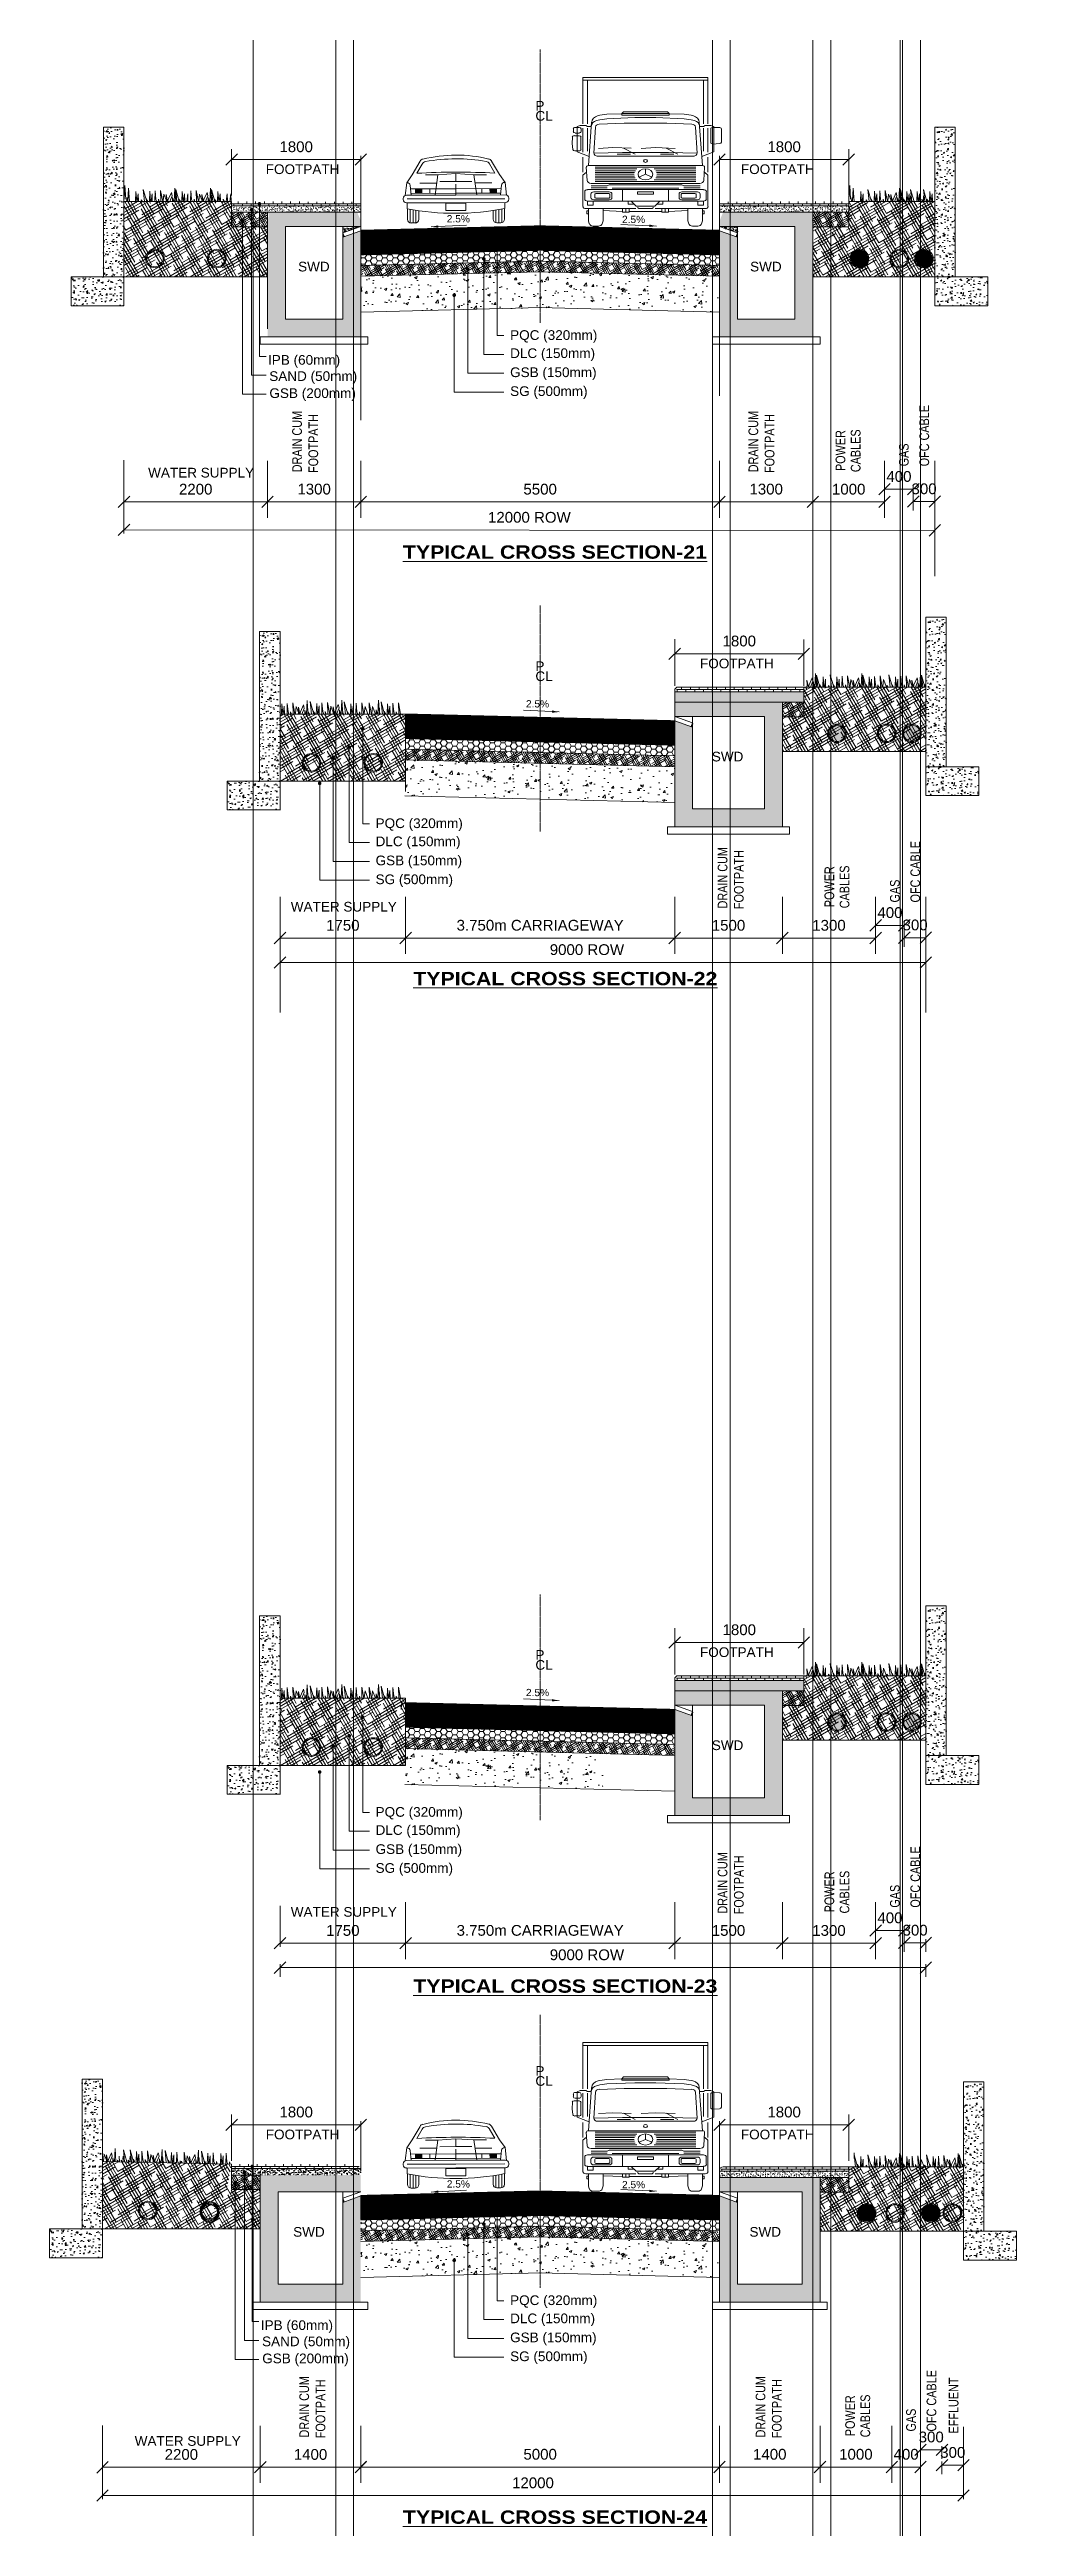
# Model space of a CAD drawing. Header units: inches. Extents: x 1863003 to 1881330, y 133141 to 515800.
# Drawn here: x 1866405 to 1879880, y 175652 to 210171 of the extents above; entities that cross this region are included whole.
import ezdxf

# ---------------------------------------------------------------- set-up
doc = ezdxf.new("R2010")
doc.units = ezdxf.units.IN
doc.header["$MEASUREMENT"] = 0
doc.linetypes.add('CENTERX2', pattern=[4, 2.5, -0.5, 0.5, -0.5])
doc.layers.get('0').update_dxf_attribs({"color": 4, "linetype": 'ELEC_LINE', "lineweight": 13})
doc.layers.get('Defpoints').update_dxf_attribs({"lineweight": 13})
for name, color, linetype, lineweight in [('DIM', 7, 'Continuous', 13), ('DIMEN', 7, 'Continuous', 13), ('HATCH', 252, 'Continuous', 13)]:
    doc.layers.add(name, color=color, linetype=linetype, lineweight=lineweight)
doc.styles.add('AB', font='ariblk.ttf')
doc.styles.add('ARIAL', font='arial.ttf')
doc.styles.get("Standard").update_dxf_attribs({"font": 'romans.shx'})
doc.linetypes.add('ELEC_LINE', pattern='A,12.7,-5.08,["EL",Standard,S=2.54,R=0,X=-2.54,Y=-1.27],-5.08', length=22.86)
doc.dimstyles.get("Standard").update_dxf_attribs({"dimtxt": 180, "dimasz": 160, "dimexe": 50, "dimexo": 50, "dimgap": 100, "dimtad": 1, "dimdec": 0, "dimzin": 0, "dimdsep": 46, "dimtxsty": 'ARIAL', "dimcen": 0.09, "dimclrd": 256, "dimclre": 256, "dimclrt": 256, "dimadec": 0, "dimazin": 0, "dimtm": 1e-09, "dimtfac": 1, "dimtdec": 0, "dimtofl": 0, "dimtmove": 0, "dimatfit": 3, "dimfxl": 0, "dimtolj": 1, "dimtzin": 0, "dimlwd": 9, "dimlwe": -1, "dimarcsym": 0})
pattern_1 = [(50, (850, -331939.86), (358.63009, -31.376067), [37.5, -412.5]), (355, (850, -331939.86), (-69.37567, 376.09607), [30, -330]), (100.451444, (879.9, -331942.48), (289.254423, 344.719995), [31.870096, -350.571056]), (46.1842, (850, -331839.86), (533.62067, -82.75964), [56.25, -618.75]), (96.635635, (894.47, -331846.76), (467.33097, 487.0593), [47.80517, -525.85688]), (351.184164, (850, -331839.86), (467.33097, 487.0593), [45, -495]), (21, (900, -331864.86), (298.453526, -201.309445), [37.5, -412.5]), (326, (900, -331864.86), (121.657666, 362.57502), [30, -330]), (71.451445, (924.87, -331881.64), (420.11119, 161.265576), [31.870095, -350.571056]), (37.5, (850, -331939.86), (6.079928, 166.446927), [0, -326, 0, -335, 0, -331.25]), (7.5, (850, -331939.86), (131.534769, 197.205856), [0, -191, 0, -318.5, 0, -126.25]), (327.5, (738.5, -331939.86), (266.911218, -11.277436), [0, -125, 0, -390, 0, -517.5]), (317.5, (688.5, -331939.86), (291.593085, 50.05249), [0, -162.5, 0, -259, 0, -367.5])]
pattern_2 = [(30, (850, -331939.861), (74.10254038, 71.6506351), [400, -200]), (120, (850, -331939.861), (28.3493649, -99.10254038), [400, -200])]
pattern_3 = [(0, (850, -331939.86), (75, 43.3012702), [50, -100]), (120, (850, -331939.86), (-75, 43.3012702), [50, -100]), (60, (850, -331939.86), (2e-14, 86.6025404), [-100, 50])]
pattern_4 = [(45, (850, -331939.8615), (-0.8838834765, 0.8838834765), [])]
pattern_5 = [(30, (1950, -304269.177), (74.10254038, 71.6506351), [400, -200]), (120, (1950, -304269.177), (28.3493649, -99.10254038), [400, -200])]
pattern_6 = [(37.5, (1950, -304269.177), (-1.6000313, 48.9413237), [0, -38.608, 0, -43.18, 0, -41.275]), (7.5, (1950, -304269.18), (44.9523283, 71.68251), [0, -20.828, 0, -34.798, 0, -13.335]), (327.5, (1918.76, -304269.177), (79.099237, 0.1437185), [0, -12.7, 0, -45.72, 0, -59.69]), (317.5, (1918.76, -304269.18), (76.3556452, 22.2929323), [0, -6.35, 0, -29.972, 0, -34.29])]
pattern_7 = [(0, (1950, -304269.177), (0, 40.64508), []), (90, (1950, -304269.177), (-60.96, 40.64508), [40.64508, -40.64508])]
pattern_8 = [(50, (-150, -291030.78), (71.7260183, -6.2752135), [7.5, -82.5]), (355, (-150, -291030.78), (-13.8751334, 75.2192134), [6, -66]), (100.4514445, (-144.02, -291031.3), (57.8508847, 68.943999), [6.3740192, -70.1142112]), (46.1842, (-150, -291010.78), (106.724133, -16.551928), [11.25, -123.75]), (96.6356355, (-141.11, -291012.16), (93.4661946, 97.41186), [9.561034, -105.171376]), (351.184164, (-150, -291010.78), (93.4661945, 97.41186), [9, -99]), (21, (-140, -291015.78), (59.6907052, -40.261889), [7.5, -82.5]), (326, (-140, -291015.78), (24.3315332, 72.5150045), [6, -66]), (71.4514447, (-135.026, -291019.136), (84.0222377, 32.2531153), [6.374019, -70.1142112]), (37.5, (-150, -291030.78), (1.21598553, 33.2893854), [0, -65.2, 0, -67, 0, -66.25]), (7.5, (-150, -291030.78), (26.30695374, 39.4411712), [0, -38.2, 0, -63.7, 0, -25.25]), (327.5, (-172.3, -291030.78), (53.3822436, -2.25548717), [0, -25, 0, -78, 0, -103.5]), (317.5, (-182.3, -291030.78), (58.3186169, 10.0104982), [0, -32.5, 0, -51.8, 0, -73.5])]
pattern_9 = [(50, (0, -228361.054), (71.7260183, -6.2752135), [7.5, -82.5]), (355, (0, -228361.05), (-13.8751334, 75.2192134), [6, -66]), (100.4514445, (5.98, -228361.577), (57.8508847, 68.943999), [6.3740192, -70.1142112]), (46.1842, (0, -228341.05), (106.724133, -16.551928), [11.25, -123.75]), (96.6356355, (8.89, -228342.43), (93.4661946, 97.41186), [9.561034, -105.171376]), (351.184164, (0, -228341.05), (93.4661945, 97.41186), [9, -99]), (21, (10, -228346.054), (59.6907052, -40.261889), [7.5, -82.5]), (326, (10, -228346.05), (24.3315332, 72.5150045), [6, -66]), (71.4514447, (14.974, -228349.41), (84.0222377, 32.2531153), [6.374019, -70.1142112]), (37.5, (0, -228361.054), (1.21598553, 33.2893854), [0, -65.2, 0, -67, 0, -66.25]), (7.5, (0, -228361.054), (26.30695374, 39.4411712), [0, -38.2, 0, -63.7, 0, -25.25]), (327.5, (-22.3, -228361.054), (53.3822436, -2.25548717), [0, -25, 0, -78, 0, -103.5]), (317.5, (-32.3, -228361.054), (58.3186169, 10.0104982), [0, -32.5, 0, -51.8, 0, -73.5])]
pattern_10 = [(50, (850, -304553.15), (358.63009, -31.376067), [37.5, -412.5]), (355, (850, -304553.15), (-69.37567, 376.09607), [30, -330]), (100.451444, (879.9, -304555.77), (289.254423, 344.719995), [31.870096, -350.571056]), (46.1842, (850, -304453.15), (533.62067, -82.75964), [56.25, -618.75]), (96.635635, (894.47, -304460.05), (467.33097, 487.0593), [47.80517, -525.85688]), (351.184164, (850, -304453.15), (467.33097, 487.0593), [45, -495]), (21, (900, -304478.15), (298.453526, -201.309445), [37.5, -412.5]), (326, (900, -304478.15), (121.657666, 362.57502), [30, -330]), (71.451445, (924.87, -304494.93), (420.11119, 161.265576), [31.870095, -350.571056]), (37.5, (850, -304553.15), (6.079928, 166.446927), [0, -326, 0, -335, 0, -331.25]), (7.5, (850, -304553.15), (131.534769, 197.205856), [0, -191, 0, -318.5, 0, -126.25]), (327.5, (738.5, -304553.15), (266.911218, -11.277436), [0, -125, 0, -390, 0, -517.5]), (317.5, (688.5, -304553.15), (291.593085, 50.05249), [0, -162.5, 0, -259, 0, -367.5])]
pattern_11 = [(30, (850, -304553.155), (74.10254038, 71.6506351), [400, -200]), (120, (850, -304553.155), (28.3493649, -99.10254038), [400, -200])]
pattern_12 = [(0, (850, -304553.155), (75, 43.3012702), [50, -100]), (120, (850, -304553.155), (-75, 43.3012702), [50, -100]), (60, (850, -304553.155), (2e-14, 86.6025404), [-100, 50])]
pattern_13 = [(45, (850, -304553.1549), (-0.8838834765, 0.8838834765), [])]

msp = doc.modelspace()

# ---------------------------------------------------------------- texts
at = {"layer": 'DIMEN', "linetype": 'Continuous', "style": 'ARIAL'}
for s, height, p in [('CL', 135, (1873175.8, 209179.7)), ('P', 135, (1873175.8, 209319.3)), ('FOOTPATH', 135, (1869417.8, 208435.7)), ('FOOTPATH', 135, (1876039.8, 208435.7)), ('2.5%%%', 101.25, (1871940.8, 207761.6)), ('2.5%%%', 101.25, (1874382.8, 207752.8)), ('SWD', 135, (1869868.8, 207078.2)), ('SWD', 135, (1876167.8, 207078.2)), ('PQC (320mm)', 135, (1872823.5, 206124.3)), ('IPB (60mm)', 135, (1869449.5, 205778.2)), ('GSB (150mm)', 135, (1872823.5, 205605.9)), ('DLC (150mm)', 135, (1872823.5, 205871.5)), ('SAND (50mm)', 135, (1869466.5, 205552.1)), ('GSB (200mm)', 135, (1869469, 205314.7)), ('SG (500mm)', 135, (1872823.5, 205342.8)), ('WATER SUPPLY', 135, (1867778.6, 204206.6)), ('P', 135, (1873175.8, 201509.4)), ('FOOTPATH', 135, (1875469.3, 201547.4)), ('CL', 135, (1873175.8, 201369.7)), ('2.5%%%', 101.25, (1873044.2, 201001.8)), ('SWD', 135, (1875634, 200249.9)), ('PQC (320mm)', 135, (1870948.5, 199321)), ('DLC (150mm)', 135, (1870948.5, 199068.3)), ('GSB (150mm)', 135, (1870948.5, 198802.6)), ('SG (500mm)', 135, (1870948.5, 198539.6)), ('WATER SUPPLY', 135, (1869766.8, 198157.7)), ('P', 135, (1873175.8, 187731)), ('FOOTPATH', 135, (1875469.3, 187768.9)), ('CL', 135, (1873175.8, 187591.3)), ('2.5%%%', 101.25, (1873044.2, 187223.3)), ('SWD', 135, (1875634, 186471.5)), ('PQC (320mm)', 135, (1870948.5, 185542.6)), ('DLC (150mm)', 135, (1870948.5, 185289.8)), ('GSB (150mm)', 135, (1870948.5, 185024.2)), ('SG (500mm)', 135, (1870948.5, 184761.1)), ('WATER SUPPLY', 135, (1869766.8, 184149.4)), ('CL', 135, (1873175.8, 181793)), ('P', 135, (1873175.8, 181932.6)), ('FOOTPATH', 135, (1869418.3, 181047.6)), ('FOOTPATH', 135, (1876039.3, 181047.6)), ('2.5%%%', 101.25, (1871940.8, 180374.9)), ('2.5%%%', 101.25, (1874382.8, 180366.1)), ('SWD', 135, (1869799.6, 179690.1)), ('SWD', 135, (1876159, 179690.1)), ('PQC (320mm)', 135, (1872823.5, 178737.6)), ('IPB (60mm)', 135, (1869349.5, 178390.1)), ('DLC (150mm)', 135, (1872823.5, 178484.8)), ('SAND (50mm)', 135, (1869366.5, 178164)), ('GSB (150mm)', 135, (1872823.5, 178219.2)), ('GSB (200mm)', 135, (1869369, 177926.6)), ('SG (500mm)', 135, (1872823.5, 177956.1)), ('WATER SUPPLY', 135, (1867591.8, 176776.1))]:
    msp.add_text(s, height=height, dxfattribs=at).set_placement(p)
at = {"layer": 'DIMEN', "linetype": 'Continuous', "style": 'ARIAL', "width": 0.8}
for s, p in [('DRAIN CUM', (1869921.4, 204279.6)), ('FOOTPATH', (1870147.9, 204269.6)), ('DRAIN CUM', (1876280.5, 204279.6)), ('FOOTPATH', (1876507, 204269.6)), ('OFC CABLE', (1878662.5, 204362.5)), ('POWER', (1877494.5, 204296.8)), ('CABLES', (1877706.4, 204281.5)), ('GAS', (1878377.8, 204362.3)), ('DRAIN CUM', (1875851.7, 198201.4)), ('FOOTPATH', (1876078.2, 198191.3)), ('OFC CABLE', (1878537.5, 198284.3)), ('POWER', (1877339.4, 198218.5)), ('CABLES', (1877551.4, 198203.2)), ('GAS', (1878252.8, 198284)), ('DRAIN CUM', (1875851.7, 184193)), ('OFC CABLE', (1878537.5, 184275.9)), ('FOOTPATH', (1876078.2, 184183)), ('POWER', (1877339.4, 184210.2)), ('CABLES', (1877551.4, 184194.9)), ('GAS', (1878252.8, 184275.7)), ('OFC CABLE', (1878762.5, 176975.8)), ('DRAIN CUM', (1870021.4, 176891.6)), ('FOOTPATH', (1870247.9, 176881.5)), ('DRAIN CUM', (1876380.5, 176892.9)), ('FOOTPATH', (1876607, 176882.9)), ('POWER', (1877628.7, 176910.1)), ('CABLES', (1877840.7, 176894.8)), ('EFFLUENT', (1879071.4, 176947.9)), ('GAS', (1878477.8, 176975.6))]:
    msp.add_text(s, height=135, rotation=90, dxfattribs=at).set_placement(p)
at = {"layer": 'DIMEN', "style": 'AB'}
for s, p in [('%%UTYPICAL CROSS SECTION-21', (1871329.4, 203075)), ('%%UTYPICAL CROSS SECTION-22', (1871473.8, 197130.6)), ('%%UTYPICAL CROSS SECTION-23', (1871473.8, 183090.4)), ('%%UTYPICAL CROSS SECTION-24', (1871329.4, 175689.3))]:
    msp.add_text(s, height=185.625, dxfattribs=at).set_placement(p)

# ---------------------------------------------------------------- blocks, each defined once
blk = doc.blocks.new('_Oblique')
at = {"color": 0, "linetype": 'ByBlock', "lineweight": -2}
blk.add_line((-0.5, -0.5), (0.5, 0.5), dxfattribs=at)
blk = doc.blocks.new('*D236')
at = {"layer": 'Defpoints', "color": 0, "ltscale": 0.02}
for p in [(1870742, 176480), (1870742, 176480), (1875742, 176480)]:
    blk.add_point(p, dxfattribs=at)
at = {"layer": 'DIMEN', "lineweight": 9, "ltscale": 0.02}
blk.add_line((1875742, 176480), (1870742, 176480), dxfattribs=at)
at = {"layer": 'DIMEN', "lineweight": 9, "ltscale": 0.02, "xscale": 160, "yscale": 160, "zscale": 160, "rotation": 180}
blk.add_blockref('_Oblique', (1870742, 176480), dxfattribs=at)
at = {"layer": 'DIMEN', "lineweight": 9, "ltscale": 0.02, "xscale": 160, "yscale": 160, "zscale": 160}
blk.add_blockref('_Oblique', (1875742, 176480), dxfattribs=at)
at = {"layer": 'DIMEN', "ltscale": 0.02, "insert": (1873242, 176657), "char_height": 150, "attachment_point": 5, "style": 'ARIAL'}
blk.add_mtext('\\A1;5000', dxfattribs=at)
blk = doc.blocks.new('ca')
at = {"color": 8}
for p, q in [((-28.9, 25.6), (-23.6, 34.6)), ((28.9, 25.6), (23.6, 34.6)), ((-33.6, 11.9), (-32.6, 20.4)), ((-32.6, 20.4), (-28.9, 25.6)), ((-32.6, 20.4), (-32.3, 20.4)), ((-30.3, 18.6), (-29.6, 12.1)), ((-25.8, 26.6), (-22.4, 32.7)), ((-12.6, 20.1), (-23.8, 20.1)), ((-11.9, 25.5), (-20.2, 25.5)), ((-11.9, 25.5), (-13.8, 12.1)), ((0, 26.3), (-11.9, 25.5)), ((0, 21.1), (-10.6, 21.1)), ((0, 26.3), (11.9, 25.5)), ((0, 21.1), (0, 26.3)), ((0, 21.1), (10.6, 21.1)), ((0, 19.4), (0, 12.1)), ((11.9, 25.5), (13.8, 12.1)), ((11.9, 25.5), (20.2, 25.5)), ((12.6, 20.1), (23.8, 20.1)), ((25.8, 26.6), (22.4, 32.7)), ((32.6, 20.4), (28.9, 25.6)), ((30.3, 18.6), (29.6, 12.1)), ((32.6, 20.4), (32.3, 20.4)), ((33.6, 11.9), (32.6, 20.4)), ((-35, 9.2), (-35, 9.9)), ((-32.8, 12.1), (0, 12.1)), ((-32.8, 7), (0, 7)), ((-32.4, 7), (-32.4, 3.1)), ((-32.3, 9.6), (0, 9.6)), ((-32.1, -3.9), (-32.1, 3.1)), ((-30.3, -6.3), (-30.3, 2.7)), ((-30, 16.3), (0, 16.3)), ((-29.7, 13.3), (0, 13.3)), ((-28.4, -6.3), (-28.4, 2.4)), ((-26.8, 13.3), (-26.8, 16.3)), ((-26.5, -6.3), (-26.5, 2.1)), ((-24.7, 1.8), (-24.7, -3.9)), ((-22.6, 13.3), (-22.6, 16.3)), ((-17.2, 13.3), (-17.2, 16.3)), ((-6.6, 1.8), (-6.6, 6.7)), ((-6.6, 6.7), (0, 6.7)), ((0, 1.8), (-6.6, 1.8)), ((30, 16.3), (0, 16.3)), ((29.7, 13.3), (0, 13.3)), ((32.8, 12.1), (0, 12.1)), ((32.3, 9.6), (0, 9.6)), ((32.8, 7), (0, 7)), ((6.6, 6.7), (0, 6.7)), ((0, 1.8), (6.6, 1.8)), ((6.6, 1.8), (6.6, 6.7)), ((17.2, 13.3), (17.2, 16.3)), ((22.6, 13.3), (22.6, 16.3)), ((24.7, 1.8), (24.7, -3.9)), ((26.5, -6.3), (26.5, 2.1)), ((26.8, 13.3), (26.8, 16.3)), ((28.4, -6.3), (28.4, 2.4)), ((30.3, -6.3), (30.3, 2.7)), ((32.1, -3.9), (32.1, 3.1)), ((32.4, 7), (32.4, 3.1)), ((35, 9.2), (35, 9.9)), ((-27.1, -6.3), (-29.7, -6.3)), ((27.1, -6.3), (29.7, -6.3))]:
    blk.add_line(p, q, dxfattribs=at)
for centre, radius, start, end in [((-21.1, 33.2), 2.93, 104.0557, 149.858), ((-19.5, 31.1), 3.3, 100.1965, 150.1888), ((0, -51.2), 89.8, 90, 104.0557), ((0, -77.3), 113.4, 90, 100.1965), ((0, -51.2), 89.8, 75.9443, 90), ((0, -77.3), 113.4, 79.8035, 90), ((19.5, 31.1), 3.3, 29.8112, 79.8035), ((21.1, 33.2), 2.93, 30.142, 75.9443), ((-32.3, 18.4), 1.99, 6.3627, 90), ((0, -444.8), 472.1, 90, 93.1382), ((0, -444.8), 472.1, 86.8618, 90), ((32.3, 18.4), 1.99, 90, 173.6373), ((-32.8, 9.9), 2.16, 90, 180), ((-32.8, 9.2), 2.16, 180, 270), ((0, 169.6), 169.6, 258.9833, 270), ((0, 169.6), 169.6, 270, 281.0167), ((32.8, 9.9), 2.16, 0, 90), ((32.8, 9.2), 2.16, 270, 0), ((-29.7, -3.9), 2.44, 180, 270), ((-27.1, -3.9), 2.44, 270, 0), ((27.1, -3.9), 2.44, 180, 270), ((29.7, -3.9), 2.44, 270, 0)]:
    blk.add_arc(centre, radius, start, end, dxfattribs=at)
for points in [[(-22.6, 13.3), (-22.6, 16.3), (-26.8, 13.3), (-26.8, 16.3)], [(22.6, 13.3), (22.6, 16.3), (26.8, 13.3), (26.8, 16.3)]]:
    blk.add_solid(points, dxfattribs=at)
blk = doc.blocks.new('A$C9c4fc737')
at = {"color": 8, "linetype": 'Continuous'}
for p, q in [((10.8, 147.3), (134.6, 147.3)), ((10.8, 147.3), (10.8, 101.3)), ((134.6, 147.3), (134.6, 101.3)), ((10.8, 144.5), (134.6, 144.5)), ((15.3, 144.5), (15.3, 101.3)), ((130.1, 144.5), (130.1, 101.3)), ((7.9, 99.8), (4.9, 98.6)), ((4.9, 98.6), (4.9, 73.4)), ((13.6, 99.8), (7.9, 99.8)), ((15.2, 98.7), (13.6, 99.8)), ((19.1, 98.7), (15.2, 98.7)), ((16.4, 59.9), (19.4, 102.9)), ((21.5, 72.4), (23.1, 98.1)), ((24.3, 104.5), (27.4, 105.4)), ((25.8, 109.4), (27.4, 109.8)), ((26.8, 100.9), (51.6, 101.9)), ((34.4, 110.7), (27.4, 109.8)), ((34.4, 106.3), (27.4, 105.4)), ((34.4, 110.7), (49.4, 111.3)), ((34.4, 106.3), (62.3, 107.4)), ((49.4, 111.5), (50.8, 113.2)), ((96, 111.5), (49.4, 111.5)), ((49.4, 109.9), (49.4, 111.5)), ((49.4, 109.9), (96, 109.9)), ((50.8, 113.2), (94.6, 113.2)), ((51.6, 101.9), (93.8, 101.9)), ((62.3, 107.4), (83.1, 107.4)), ((111, 106.3), (83.1, 107.4)), ((118.6, 100.9), (93.8, 101.9)), ((94.6, 113.2), (96, 111.5)), ((96, 109.9), (96, 111.5)), ((111, 110.7), (96, 111.3)), ((111, 110.7), (118.1, 109.8)), ((111, 106.3), (118.1, 105.4)), ((119.6, 109.4), (118.1, 109.8)), ((121.1, 104.5), (118.1, 105.4)), ((123.9, 72.4), (122.3, 98.1)), ((129, 59.9), (126, 102.9)), ((126.3, 98.7), (130.2, 98.7)), ((130.2, 98.7), (131.8, 99.8)), ((131.8, 99.8), (137.5, 99.8)), ((137.5, 99.8), (140.5, 98.6)), ((140.5, 98.6), (140.5, 73.4)), ((0.3, 88.1), (0, 81.7)), ((0.7, 75.9), (0, 81.7)), ((1.3, 93.7), (1.3, 96.3)), ((6.9, 89.5), (2.3, 89.5)), ((6.9, 74.6), (2.7, 74.6)), ((7, 97.8), (3.2, 97.8)), ((3.2, 92.2), (7, 92.2)), ((8.8, 88), (8.8, 76)), ((8.9, 93.7), (8.9, 96.3)), ((10.8, 97.1), (10.8, 73.1)), ((15.3, 97.1), (15.3, 74.2)), ((40.5, 77.7), (26.3, 76.9)), ((58.4, 77.1), (40.5, 77.7)), ((62.5, 71.1), (51, 77.3)), ((82.5, 77.7), (68.4, 76.9)), ((102, 77), (82.5, 77.7)), ((104.6, 71.1), (93.1, 77.3)), ((130.1, 97.1), (130.1, 74.2)), ((134.6, 97.1), (134.6, 73.1)), ((137.3, 96.3), (137.3, 82.8)), ((139.3, 97.8), (146.1, 97.6)), ((139.4, 81.3), (146.1, 81.7)), ((147.9, 83.2), (148, 96.1)), ((4.9, 73.4), (17.1, 68.9)), ((10.8, 53.4), (10.8, 68.2)), ((14.4, 53.5), (10.8, 50.6)), ((10.8, 19.4), (10.8, 50.6)), ((14.1, 58.4), (14.9, 45.1)), ((16.1, 59.9), (129.3, 59.9)), ((21.5, 72.4), (49.8, 72.9)), ((23, 58.5), (122.4, 58.5)), ((23, 56.7), (64.2, 56.7)), ((23, 54.9), (62.7, 54.9)), ((23, 53.1), (61.8, 53.1)), ((23, 51.3), (61.5, 51.3)), ((23, 49.5), (61.8, 49.5)), ((84.6, 69.3), (25.5, 69.3)), ((44.7, 71.1), (57.9, 71.1)), ((49.8, 72.9), (95.6, 72.9)), ((60.8, 69.3), (120, 69.3)), ((72.7, 51.3), (66.3, 48.5)), ((72.7, 51.3), (72.7, 56.8)), ((72.7, 51.3), (79.1, 48.5)), ((122.4, 56.7), (81.2, 56.7)), ((122.4, 54.9), (82.8, 54.9)), ((122.4, 53.1), (83.6, 53.1)), ((122.4, 49.5), (83.6, 49.5)), ((122.4, 51.3), (83.9, 51.3)), ((100.7, 71.1), (87.5, 71.1)), ((123.9, 72.4), (95.6, 72.9)), ((140.5, 73.4), (128.4, 68.9)), ((131.3, 58.4), (130.5, 45.1)), ((131, 53.5), (134.6, 50.6)), ((134.6, 53.4), (134.6, 68.2)), ((134.6, 19.4), (134.6, 50.6)), ((12.5, 26.8), (12.5, 34)), ((130.2, 36.1), (15.3, 36.1)), ((130.2, 24.7), (15.3, 24.7)), ((15.3, 24.7), (15.3, 20.9)), ((18.6, 28.2), (18.6, 31.8)), ((34.8, 39.8), (18.8, 39.8)), ((34.8, 37.9), (18.8, 37.9)), ((126.5, 42.3), (18.9, 42.3)), ((20.8, 20.9), (20.8, 24.7)), ((21.4, 33.9), (36.7, 33.9)), ((36.7, 26.1), (21.4, 26.1)), ((22.5, 31.5), (22.5, 28.5)), ((23, 47.7), (62.6, 47.7)), ((23, 45.9), (64.2, 45.9)), ((23, 44.1), (122.4, 44.1)), ((23.7, 32.4), (36.3, 32.4)), ((36.3, 27.6), (23.7, 27.6)), ((36.7, 40.8), (34.8, 39.8)), ((36.7, 40.8), (108.7, 40.8)), ((37.5, 31.5), (37.5, 28.5)), ((39.4, 31.8), (39.4, 28.2)), ((39.8, 37.5), (105.6, 37.5)), ((50, 36.1), (50, 24.7)), ((55.5, 24.7), (55.5, 21.9)), ((58.5, 24.7), (63.6, 19.8)), ((64.8, 34.1), (64.8, 31.5)), ((64.8, 34.1), (80.7, 34.1)), ((64.8, 31.5), (80.7, 31.5)), ((80.7, 34.1), (80.7, 31.5)), ((122.4, 45.9), (81.3, 45.9)), ((86.9, 24.7), (81.8, 19.8)), ((122.4, 47.7), (82.8, 47.7)), ((89.9, 24.7), (89.9, 21.9)), ((95.4, 36.1), (95.4, 24.7)), ((106, 31.8), (106, 28.2)), ((107.9, 31.5), (107.9, 28.5)), ((108.7, 40.8), (110.6, 39.8)), ((124.1, 33.9), (108.7, 33.9)), ((108.7, 26.1), (124.1, 26.1)), ((121.7, 32.4), (109.1, 32.4)), ((109.1, 27.6), (121.7, 27.6)), ((110.6, 39.8), (126.7, 39.8)), ((110.6, 37.9), (126.7, 37.9)), ((122.9, 31.5), (122.9, 28.5)), ((124.6, 20.9), (124.6, 24.7)), ((126.8, 28.2), (126.8, 31.8)), ((130.2, 24.7), (130.2, 20.9)), ((132.9, 26.8), (132.9, 34)), ((63.2, 17.3), (13.6, 17.3)), ((14.5, 12.3), (14.5, 15)), ((14.5, 15), (16.3, 15)), ((16.3, 12.3), (14.5, 12.3)), ((15.3, 20.9), (20.8, 20.9)), ((16.3, 17.3), (16.3, 5.3)), ((17.1, 2.3), (16.3, 5.3)), ((26, 0), (21, 0)), ((29.8, 2.3), (30.7, 5.3)), ((30.7, 17.3), (30.7, 5.3)), ((49.8, 14.6), (30.9, 15.4)), ((49.8, 17.3), (49.8, 13.9)), ((49.8, 13.9), (56.6, 13.9)), ((53.2, 13.9), (53.2, 17.3)), ((55.5, 21.9), (61.4, 21.9)), ((56.6, 13.9), (56.6, 17.3)), ((56.6, 14.6), (88.8, 14.6)), ((63.6, 19.8), (81.8, 19.8)), ((66.1, 17.3), (64.8, 18.6)), ((79.3, 17.3), (66.1, 17.3)), ((79.3, 17.3), (80.6, 18.6)), ((82.2, 17.3), (131.9, 17.3)), ((89.9, 21.9), (84, 21.9)), ((88.8, 13.9), (88.8, 17.3)), ((95.6, 13.9), (88.8, 13.9)), ((92.2, 13.9), (92.2, 17.3)), ((95.6, 17.3), (95.6, 13.9)), ((95.6, 14.6), (114.5, 15.4)), ((114.7, 17.3), (114.7, 5.3)), ((115.6, 2.3), (114.7, 5.3)), ((119.4, 0), (124.4, 0)), ((130.2, 20.9), (124.6, 20.9)), ((128.3, 2.3), (129.1, 5.3)), ((129.1, 17.3), (129.1, 5.3)), ((130.9, 15), (129.1, 15)), ((129.1, 12.3), (130.9, 12.3)), ((130.9, 12.3), (130.9, 15))]:
    blk.add_line(p, q, dxfattribs=at)
for centre, major_axis, start_param, end_param in [((27, 99), (7.87, 0), 1.929567, 3.089386), ((29.3, 102.5), (9.84, 0), 1.929567, 3.089386), ((27, 98), (-3.94, 0), -1.51867, -0.04621), ((118.4, 98), (3.94, 0), 0.04621, 1.51867), ((116.2, 102.5), (-9.84, 0), 3.193799, 4.353618), ((118.4, 99), (7.87, 0), 0.052207, 1.212026), ((2.2, 88.1), (-1.97, 0), 4.697006, 6.25023), ((2.7, 76), (-1.97, 0), 0.096474, 1.570796), ((3.2, 96.3), (1.97, 0), 1.570796, 3.141593), ((3.2, 93.7), (-1.97, 0), 0, 1.570796), ((6.9, 88), (1.97, 0), 0, 1.555413), ((6.9, 76), (-1.97, 0), 1.570796, 3.141593), ((7, 96.3), (1.97, 0), 0, 1.570796), ((7, 93.7), (-1.97, 0), 1.570796, 3.141593), ((139.3, 96.3), (1.97, 0), 1.538549, 3.141593), ((139.3, 82.8), (-1.97, 0), 0, 1.650626), ((146.1, 96.1), (1.97, 0), -0.010752, 1.538549), ((145.9, 83.2), (-1.97, 0), 1.650626, 3.13084), ((16.1, 58.4), (-1.97, 0), -1.570796, 0.046121), ((25.5, 72.3), (-3.94, 0), -0.04621, 1.570796), ((72.7, 64.6), (-2, 0), 3.141593, 9.424778), ((120, 72.3), (3.94, 0), 4.712389, 6.329395), ((129.3, 58.4), (1.97, 0), -0.046121, 1.570796), ((15.3, 34), (-2.76, 0), -1.570796, 0), ((15.3, 26.8), (2.76, 0), 3.141593, 4.712389), ((18.9, 45.3), (3.94, 0), 3.187714, 4.712389), ((21.4, 31.8), (2.76, 0), 1.570796, 3.141593), ((21.4, 28.2), (-2.76, 0), 0, 1.570796), ((23.7, 31.5), (-1.18, 0), -1.570796, 0), ((23.7, 28.5), (1.18, 0), 3.141593, 4.712389), ((36.3, 31.5), (1.18, 0), 0, 1.570796), ((36.3, 28.5), (-1.18, 0), 1.570796, 3.141593), ((36.7, 31.8), (2.76, 0), 0, 1.570796), ((36.7, 28.2), (-2.76, 0), 1.570796, 3.141593), ((108.7, 31.8), (2.76, 0), 1.570796, 3.141593), ((108.7, 28.2), (-2.76, 0), 0, 1.570796), ((109.1, 31.5), (1.18, 0), 1.570796, 3.141593), ((109.1, 28.5), (1.18, 0), 3.141593, 4.712389), ((121.7, 31.5), (-1.18, 0), 3.141593, 4.712389), ((121.7, 28.5), (1.18, 0), 4.712389, 6.283185), ((124.1, 31.8), (-2.76, 0), 3.141593, 4.712389), ((124.1, 28.2), (2.76, 0), 4.712389, 6.283185), ((126.5, 45.3), (-3.94, 0), 1.570796, 3.095472), ((130.2, 34), (2.76, 0), 0, 1.570796), ((130.2, 26.8), (-2.76, 0), 1.570796, 3.141593), ((13.6, 19.4), (-2.76, 0), 0, 1.570796), ((21, 3), (-3.94, 0), 0.210626, 1.570796), ((26, 3), (3.94, 0), 4.712389, 6.072559), ((119.4, 3), (-3.94, 0), 0.210626, 1.570796), ((124.4, 3), (3.94, 0), 4.712389, 6.072559), ((131.9, 19.4), (2.76, 0), 4.712389, 6.283185)]:
    blk.add_ellipse(centre, major_axis=major_axis, ratio=0.75, start_param=start_param, end_param=end_param, dxfattribs=at)
blk.add_ellipse((72.7, 51.3), major_axis=(7.35, 0), ratio=0.75, dxfattribs=at)
blk = doc.blocks.new('*D237')
at = {"layer": 'Defpoints', "color": 0, "ltscale": 0.02}
for p in [(1867142, 176315), (1879142, 176315), (1879142, 176083)]:
    blk.add_point(p, dxfattribs=at)
at = {"layer": 'DIMEN', "ltscale": 0.02}
for p, q in [((1867142, 176265), (1867142, 176033)), ((1879142, 176265), (1879142, 176033))]:
    blk.add_line(p, q, dxfattribs=at)
at = {"layer": 'DIMEN', "lineweight": 9, "ltscale": 0.02}
blk.add_line((1867142, 176083), (1879142, 176083), dxfattribs=at)
at = {"layer": 'DIMEN', "lineweight": 9, "ltscale": 0.02, "xscale": 160, "yscale": 160, "zscale": 160, "rotation": 180}
blk.add_blockref('_Oblique', (1867142, 176083), dxfattribs=at)
at = {"layer": 'DIMEN', "lineweight": 9, "ltscale": 0.02, "xscale": 160, "yscale": 160, "zscale": 160}
blk.add_blockref('_Oblique', (1879142, 176083), dxfattribs=at)
at = {"layer": 'DIMEN', "ltscale": 0.02, "insert": (1873142, 176259), "char_height": 150, "attachment_point": 5, "style": 'ARIAL'}
blk.add_mtext('\\A1;12000', dxfattribs=at)
blk = doc.blocks.new('*D241')
at = {"layer": 'Defpoints', "color": 0, "ltscale": 0.02}
for p in [(1875742, 176480), (1875742, 176480), (1877142, 176480)]:
    blk.add_point(p, dxfattribs=at)
at = {"layer": 'DIMEN', "lineweight": 9, "ltscale": 0.02}
blk.add_line((1877142, 176480), (1875742, 176480), dxfattribs=at)
at = {"layer": 'DIMEN', "lineweight": 9, "ltscale": 0.02, "xscale": 160, "yscale": 160, "zscale": 160, "rotation": 180}
blk.add_blockref('_Oblique', (1875742, 176480), dxfattribs=at)
at = {"layer": 'DIMEN', "lineweight": 9, "ltscale": 0.02, "xscale": 160, "yscale": 160, "zscale": 160}
blk.add_blockref('_Oblique', (1877142, 176480), dxfattribs=at)
at = {"layer": 'DIMEN', "ltscale": 0.02, "insert": (1876442, 176657), "char_height": 150, "attachment_point": 5, "style": 'ARIAL'}
blk.add_mtext('\\A1;1400', dxfattribs=at)
blk = doc.blocks.new('*D242')
at = {"layer": 'Defpoints', "color": 0, "ltscale": 0.02}
for p in [(1878142, 176480), (1878142, 176304), (1878542, 176304)]:
    blk.add_point(p, dxfattribs=at)
at = {"layer": 'DIMEN', "ltscale": 0.02}
for p, q in [((1878142, 176354), (1878142, 176530)), ((1878542, 176354), (1878542, 176530))]:
    blk.add_line(p, q, dxfattribs=at)
at = {"layer": 'DIMEN', "lineweight": 9, "ltscale": 0.02}
blk.add_line((1878542, 176480), (1878142, 176480), dxfattribs=at)
at = {"layer": 'DIMEN', "lineweight": 9, "ltscale": 0.02, "xscale": 160, "yscale": 160, "zscale": 160, "rotation": 180}
blk.add_blockref('_Oblique', (1878142, 176480), dxfattribs=at)
at = {"layer": 'DIMEN', "lineweight": 9, "ltscale": 0.02, "xscale": 160, "yscale": 160, "zscale": 160}
blk.add_blockref('_Oblique', (1878542, 176480), dxfattribs=at)
at = {"layer": 'DIMEN', "ltscale": 0.02, "insert": (1878342, 176657), "char_height": 150, "attachment_point": 5, "style": 'ARIAL'}
blk.add_mtext('\\A1;400', dxfattribs=at)
blk = doc.blocks.new('*D243')
at = {"layer": 'Defpoints', "color": 0, "ltscale": 0.02}
for p in [(1877142, 176480), (1877142, 176480), (1878142, 176480)]:
    blk.add_point(p, dxfattribs=at)
at = {"layer": 'DIMEN', "lineweight": 9, "ltscale": 0.02}
blk.add_line((1878142, 176480), (1877142, 176480), dxfattribs=at)
at = {"layer": 'DIMEN', "lineweight": 9, "ltscale": 0.02, "xscale": 160, "yscale": 160, "zscale": 160, "rotation": 180}
blk.add_blockref('_Oblique', (1877142, 176480), dxfattribs=at)
at = {"layer": 'DIMEN', "lineweight": 9, "ltscale": 0.02, "xscale": 160, "yscale": 160, "zscale": 160}
blk.add_blockref('_Oblique', (1878142, 176480), dxfattribs=at)
at = {"layer": 'DIMEN', "ltscale": 0.02, "insert": (1877642, 176657), "char_height": 150, "attachment_point": 5, "style": 'ARIAL'}
blk.add_mtext('\\A1;1000', dxfattribs=at)
blk = doc.blocks.new('*D239')
at = {"layer": 'Defpoints', "color": 0, "ltscale": 0.02}
for p in [(1878542, 176721), (1878542, 176544), (1878842, 176544)]:
    blk.add_point(p, dxfattribs=at)
at = {"layer": 'DIMEN', "ltscale": 0.02}
for p, q in [((1878542, 176594), (1878542, 176771)), ((1878842, 176594), (1878842, 176771))]:
    blk.add_line(p, q, dxfattribs=at)
at = {"layer": 'DIMEN', "lineweight": 9, "ltscale": 0.02}
blk.add_line((1878842, 176721), (1878542, 176721), dxfattribs=at)
at = {"layer": 'DIMEN', "lineweight": 9, "ltscale": 0.02, "xscale": 160, "yscale": 160, "zscale": 160, "rotation": 180}
blk.add_blockref('_Oblique', (1878542, 176721), dxfattribs=at)
at = {"layer": 'DIMEN', "lineweight": 9, "ltscale": 0.02, "xscale": 160, "yscale": 160, "zscale": 160}
blk.add_blockref('_Oblique', (1878842, 176721), dxfattribs=at)
at = {"layer": 'DIMEN', "ltscale": 0.02, "insert": (1878692, 176898), "char_height": 150, "attachment_point": 5, "style": 'ARIAL'}
blk.add_mtext('\\A1;300', dxfattribs=at)
blk = doc.blocks.new('*D240')
at = {"layer": 'Defpoints', "color": 0, "ltscale": 0.02}
for p in [(1878842, 176506), (1878842, 176329), (1879142, 176329)]:
    blk.add_point(p, dxfattribs=at)
at = {"layer": 'DIMEN', "ltscale": 0.02}
for p, q in [((1878842, 176379), (1878842, 176556)), ((1879142, 176379), (1879142, 176556))]:
    blk.add_line(p, q, dxfattribs=at)
at = {"layer": 'DIMEN', "lineweight": 9, "ltscale": 0.02}
blk.add_line((1879142, 176506), (1878842, 176506), dxfattribs=at)
at = {"layer": 'DIMEN', "lineweight": 9, "ltscale": 0.02, "xscale": 160, "yscale": 160, "zscale": 160, "rotation": 180}
blk.add_blockref('_Oblique', (1878842, 176506), dxfattribs=at)
at = {"layer": 'DIMEN', "lineweight": 9, "ltscale": 0.02, "xscale": 160, "yscale": 160, "zscale": 160}
blk.add_blockref('_Oblique', (1879142, 176506), dxfattribs=at)
at = {"layer": 'DIMEN', "ltscale": 0.02, "insert": (1878992, 176683), "char_height": 150, "attachment_point": 5, "style": 'ARIAL'}
blk.add_mtext('\\A1;300', dxfattribs=at)
blk = doc.blocks.new('*D238')
at = {"layer": 'Defpoints', "color": 0, "ltscale": 0.02}
for p in [(1869342, 176479), (1870742, 176479), (1870742, 176479)]:
    blk.add_point(p, dxfattribs=at)
at = {"layer": 'DIMEN', "lineweight": 9, "ltscale": 0.02}
blk.add_line((1869342, 176479), (1870742, 176479), dxfattribs=at)
at = {"layer": 'DIMEN', "lineweight": 9, "ltscale": 0.02, "xscale": 160, "yscale": 160, "zscale": 160, "rotation": 180}
blk.add_blockref('_Oblique', (1869342, 176479), dxfattribs=at)
at = {"layer": 'DIMEN', "lineweight": 9, "ltscale": 0.02, "xscale": 160, "yscale": 160, "zscale": 160}
blk.add_blockref('_Oblique', (1870742, 176479), dxfattribs=at)
at = {"layer": 'DIMEN', "ltscale": 0.02, "insert": (1870042, 176655), "char_height": 150, "attachment_point": 5, "style": 'ARIAL'}
blk.add_mtext('\\A1;1400', dxfattribs=at)
blk = doc.blocks.new('*D244')
at = {"layer": 'Defpoints', "color": 0, "ltscale": 0.02}
for p in [(1867142, 176477), (1869342, 176479), (1869342, 176479)]:
    blk.add_point(p, dxfattribs=at)
at = {"layer": 'DIMEN', "lineweight": 9, "ltscale": 0.02}
blk.add_line((1867142, 176477), (1869342, 176479), dxfattribs=at)
at = {"layer": 'DIMEN', "lineweight": 9, "ltscale": 0.02, "xscale": 160, "yscale": 160, "zscale": 160}
for p, rotation in [((1867142, 176477), 180.0353700449042), ((1869342, 176479), 0.03537004490416285)]:
    blk.add_blockref('_Oblique', p, dxfattribs=dict(at, rotation=rotation))
at = {"layer": 'DIMEN', "ltscale": 0.02, "insert": (1868242, 176655), "char_height": 150, "attachment_point": 5, "rotation": 0.0354, "style": 'ARIAL'}
blk.add_mtext('\\A1;2200', dxfattribs=at)
blk = doc.blocks.new('*D290')
at = {"layer": 'Defpoints', "color": 0, "ltscale": 0.02}
for p in [(1878317, 183785), (1878317, 183608), (1878617, 183608)]:
    blk.add_point(p, dxfattribs=at)
at = {"layer": 'DIMEN', "ltscale": 0.02}
for p, q in [((1878317, 183658), (1878317, 183835)), ((1878617, 183658), (1878617, 183835))]:
    blk.add_line(p, q, dxfattribs=at)
at = {"layer": 'DIMEN', "lineweight": 9, "ltscale": 0.02}
blk.add_line((1878617, 183785), (1878317, 183785), dxfattribs=at)
at = {"layer": 'DIMEN', "lineweight": 9, "ltscale": 0.02, "xscale": 160, "yscale": 160, "zscale": 160, "rotation": 180}
blk.add_blockref('_Oblique', (1878317, 183785), dxfattribs=at)
at = {"layer": 'DIMEN', "lineweight": 9, "ltscale": 0.02, "xscale": 160, "yscale": 160, "zscale": 160}
blk.add_blockref('_Oblique', (1878617, 183785), dxfattribs=at)
at = {"layer": 'DIMEN', "ltscale": 0.02, "insert": (1878467, 183961), "char_height": 150, "attachment_point": 5, "style": 'ARIAL'}
blk.add_mtext('\\A1;300', dxfattribs=at)
blk = doc.blocks.new('*D291')
at = {"layer": 'Defpoints', "color": 0, "ltscale": 0.02}
for p in [(1875117, 183780), (1875117, 183780), (1876617, 183780)]:
    blk.add_point(p, dxfattribs=at)
at = {"layer": 'DIMEN', "lineweight": 9, "ltscale": 0.02}
blk.add_line((1876617, 183780), (1875117, 183780), dxfattribs=at)
at = {"layer": 'DIMEN', "lineweight": 9, "ltscale": 0.02, "xscale": 160, "yscale": 160, "zscale": 160, "rotation": 180}
blk.add_blockref('_Oblique', (1875117, 183780), dxfattribs=at)
at = {"layer": 'DIMEN', "lineweight": 9, "ltscale": 0.02, "xscale": 160, "yscale": 160, "zscale": 160}
blk.add_blockref('_Oblique', (1876617, 183780), dxfattribs=at)
at = {"layer": 'DIMEN', "ltscale": 0.02, "insert": (1875867, 183957), "char_height": 150, "attachment_point": 5, "style": 'ARIAL'}
blk.add_mtext('\\A1;1500', dxfattribs=at)
blk = doc.blocks.new('*D292')
at = {"layer": 'Defpoints', "color": 0, "ltscale": 0.02}
for p in [(1871367, 183780), (1871367, 183780), (1875117, 183780)]:
    blk.add_point(p, dxfattribs=at)
at = {"layer": 'DIMEN', "lineweight": 9, "ltscale": 0.02}
blk.add_line((1875117, 183780), (1871367, 183780), dxfattribs=at)
at = {"layer": 'DIMEN', "lineweight": 9, "ltscale": 0.02, "xscale": 160, "yscale": 160, "zscale": 160, "rotation": 180}
blk.add_blockref('_Oblique', (1871367, 183780), dxfattribs=at)
at = {"layer": 'DIMEN', "lineweight": 9, "ltscale": 0.02, "xscale": 160, "yscale": 160, "zscale": 160}
blk.add_blockref('_Oblique', (1875117, 183780), dxfattribs=at)
at = {"layer": 'DIMEN', "ltscale": 0.02, "insert": (1873242, 183958), "char_height": 150, "attachment_point": 5, "style": 'ARIAL'}
blk.add_mtext('\\A1;3.750m CARRIAGEWAY', dxfattribs=at)
blk = doc.blocks.new('*D293')
at = {"layer": 'Defpoints', "color": 0, "ltscale": 0.02}
for p in [(1878617, 183440), (1869617, 183262), (1878617, 183262)]:
    blk.add_point(p, dxfattribs=at)
at = {"layer": 'DIMEN', "ltscale": 0.02}
for p, q in [((1869617, 183312), (1869617, 183490)), ((1878617, 183312), (1878617, 183490))]:
    blk.add_line(p, q, dxfattribs=at)
at = {"layer": 'DIMEN', "lineweight": 9, "ltscale": 0.02}
blk.add_line((1869617, 183440), (1878617, 183440), dxfattribs=at)
at = {"layer": 'DIMEN', "lineweight": 9, "ltscale": 0.02, "xscale": 160, "yscale": 160, "zscale": 160, "rotation": 180}
blk.add_blockref('_Oblique', (1869617, 183440), dxfattribs=at)
at = {"layer": 'DIMEN', "lineweight": 9, "ltscale": 0.02, "xscale": 160, "yscale": 160, "zscale": 160}
blk.add_blockref('_Oblique', (1878617, 183440), dxfattribs=at)
at = {"layer": 'DIMEN', "ltscale": 0.02, "insert": (1873894, 183618), "char_height": 150, "attachment_point": 5, "style": 'ARIAL'}
blk.add_mtext('\\A1;9000 ROW', dxfattribs=at)
blk = doc.blocks.new('*D294')
at = {"layer": 'Defpoints', "color": 0, "ltscale": 0.02}
for p in [(1877917, 183957), (1877917, 183780), (1878317, 183780)]:
    blk.add_point(p, dxfattribs=at)
at = {"layer": 'DIMEN', "ltscale": 0.02}
for p, q in [((1877917, 183830), (1877917, 184007)), ((1878317, 183830), (1878317, 184007))]:
    blk.add_line(p, q, dxfattribs=at)
at = {"layer": 'DIMEN', "lineweight": 9, "ltscale": 0.02}
blk.add_line((1878317, 183957), (1877917, 183957), dxfattribs=at)
at = {"layer": 'DIMEN', "lineweight": 9, "ltscale": 0.02, "xscale": 160, "yscale": 160, "zscale": 160, "rotation": 180}
blk.add_blockref('_Oblique', (1877917, 183957), dxfattribs=at)
at = {"layer": 'DIMEN', "lineweight": 9, "ltscale": 0.02, "xscale": 160, "yscale": 160, "zscale": 160}
blk.add_blockref('_Oblique', (1878317, 183957), dxfattribs=at)
at = {"layer": 'DIMEN', "ltscale": 0.02, "insert": (1878117, 184133), "char_height": 150, "attachment_point": 5, "style": 'ARIAL'}
blk.add_mtext('\\A1;400', dxfattribs=at)
blk = doc.blocks.new('*D295')
at = {"layer": 'Defpoints', "color": 0, "ltscale": 0.02}
for p in [(1876617, 183780), (1876617, 183780), (1877917, 183780)]:
    blk.add_point(p, dxfattribs=at)
at = {"layer": 'DIMEN', "lineweight": 9, "ltscale": 0.02}
blk.add_line((1877917, 183780), (1876617, 183780), dxfattribs=at)
at = {"layer": 'DIMEN', "lineweight": 9, "ltscale": 0.02, "xscale": 160, "yscale": 160, "zscale": 160, "rotation": 180}
blk.add_blockref('_Oblique', (1876617, 183780), dxfattribs=at)
at = {"layer": 'DIMEN', "lineweight": 9, "ltscale": 0.02, "xscale": 160, "yscale": 160, "zscale": 160}
blk.add_blockref('_Oblique', (1877917, 183780), dxfattribs=at)
at = {"layer": 'DIMEN', "ltscale": 0.02, "insert": (1877267, 183957), "char_height": 150, "attachment_point": 5, "style": 'ARIAL'}
blk.add_mtext('\\A1;1300', dxfattribs=at)
blk = doc.blocks.new('*D296')
at = {"layer": 'Defpoints', "color": 0, "ltscale": 0.02}
for p in [(1869617, 184352), (1871367, 184352), (1871367, 183780)]:
    blk.add_point(p, dxfattribs=at)
at = {"layer": 'DIMEN', "ltscale": 0.02}
for p, q in [((1869617, 184302), (1869617, 183730)), ((1871367, 184302), (1871367, 183730))]:
    blk.add_line(p, q, dxfattribs=at)
at = {"layer": 'DIMEN', "lineweight": 9, "ltscale": 0.02}
blk.add_line((1869617, 183780), (1871367, 183780), dxfattribs=at)
at = {"layer": 'DIMEN', "lineweight": 9, "ltscale": 0.02, "xscale": 160, "yscale": 160, "zscale": 160, "rotation": 180}
blk.add_blockref('_Oblique', (1869617, 183780), dxfattribs=at)
at = {"layer": 'DIMEN', "lineweight": 9, "ltscale": 0.02, "xscale": 160, "yscale": 160, "zscale": 160}
blk.add_blockref('_Oblique', (1871367, 183780), dxfattribs=at)
at = {"layer": 'DIMEN', "ltscale": 0.02, "insert": (1870492, 183957), "char_height": 150, "attachment_point": 5, "style": 'ARIAL'}
blk.add_mtext('\\A1;1750', dxfattribs=at)
blk = doc.blocks.new('*D315')
at = {"layer": 'Defpoints', "color": 0, "ltscale": 0.02}
for p in [(1875742, 181250), (1875742, 181150), (1877542, 181150)]:
    blk.add_point(p, dxfattribs=at)
at = {"layer": 'DIMEN', "ltscale": 0.02}
for p, q in [((1875742, 181200), (1875742, 181300)), ((1877542, 181200), (1877542, 181300))]:
    blk.add_line(p, q, dxfattribs=at)
at = {"layer": 'DIMEN', "lineweight": 9, "ltscale": 0.02}
blk.add_line((1877542, 181250), (1875742, 181250), dxfattribs=at)
at = {"layer": 'DIMEN', "lineweight": 9, "ltscale": 0.02, "xscale": 160, "yscale": 160, "zscale": 160, "rotation": 180}
blk.add_blockref('_Oblique', (1875742, 181250), dxfattribs=at)
at = {"layer": 'DIMEN', "lineweight": 9, "ltscale": 0.02, "xscale": 160, "yscale": 160, "zscale": 160}
blk.add_blockref('_Oblique', (1877542, 181250), dxfattribs=at)
at = {"layer": 'DIMEN', "ltscale": 0.02, "insert": (1876642, 181427), "char_height": 150, "attachment_point": 5, "style": 'ARIAL'}
blk.add_mtext('\\A1;1800', dxfattribs=at)
blk = doc.blocks.new('*D333')
at = {"layer": 'Defpoints', "color": 0, "ltscale": 0.02}
for p in [(1870742, 181250), (1868942, 181150), (1870742, 181150)]:
    blk.add_point(p, dxfattribs=at)
at = {"layer": 'DIMEN', "ltscale": 0.02}
for p, q in [((1868942, 181200), (1868942, 181300)), ((1870742, 181200), (1870742, 181300))]:
    blk.add_line(p, q, dxfattribs=at)
at = {"layer": 'DIMEN', "lineweight": 9, "ltscale": 0.02}
blk.add_line((1868942, 181250), (1870742, 181250), dxfattribs=at)
at = {"layer": 'DIMEN', "lineweight": 9, "ltscale": 0.02, "xscale": 160, "yscale": 160, "zscale": 160, "rotation": 180}
blk.add_blockref('_Oblique', (1868942, 181250), dxfattribs=at)
at = {"layer": 'DIMEN', "lineweight": 9, "ltscale": 0.02, "xscale": 160, "yscale": 160, "zscale": 160}
blk.add_blockref('_Oblique', (1870742, 181250), dxfattribs=at)
at = {"layer": 'DIMEN', "ltscale": 0.02, "insert": (1869842, 181427), "char_height": 150, "attachment_point": 5, "style": 'ARIAL'}
blk.add_mtext('\\A1;1800', dxfattribs=at)
blk = doc.blocks.new('*D337')
at = {"layer": 'Defpoints', "color": 0, "ltscale": 0.02}
for p in [(1875117, 187972), (1875117, 187871), (1876917, 187871)]:
    blk.add_point(p, dxfattribs=at)
at = {"layer": 'DIMEN', "ltscale": 0.02}
for p, q in [((1875117, 187921), (1875117, 188022)), ((1876917, 187921), (1876917, 188022))]:
    blk.add_line(p, q, dxfattribs=at)
at = {"layer": 'DIMEN', "lineweight": 9, "ltscale": 0.02}
blk.add_line((1876917, 187972), (1875117, 187972), dxfattribs=at)
at = {"layer": 'DIMEN', "lineweight": 9, "ltscale": 0.02, "xscale": 160, "yscale": 160, "zscale": 160, "rotation": 180}
blk.add_blockref('_Oblique', (1875117, 187972), dxfattribs=at)
at = {"layer": 'DIMEN', "lineweight": 9, "ltscale": 0.02, "xscale": 160, "yscale": 160, "zscale": 160}
blk.add_blockref('_Oblique', (1876917, 187972), dxfattribs=at)
at = {"layer": 'DIMEN', "ltscale": 0.02, "insert": (1876017, 188148), "char_height": 150, "attachment_point": 5, "style": 'ARIAL'}
blk.add_mtext('\\A1;1800', dxfattribs=at)
blk = doc.blocks.new('*D221')
at = {"layer": 'Defpoints', "color": 0, "ltscale": 0.02}
for p in [(1875742, 203867), (1875742, 203867), (1877042, 203867)]:
    blk.add_point(p, dxfattribs=at)
at = {"layer": 'DIMEN', "lineweight": 9, "ltscale": 0.02}
blk.add_line((1877042, 203867), (1875742, 203867), dxfattribs=at)
at = {"layer": 'DIMEN', "lineweight": 9, "ltscale": 0.02, "xscale": 160, "yscale": 160, "zscale": 160, "rotation": 180}
blk.add_blockref('_Oblique', (1875742, 203867), dxfattribs=at)
at = {"layer": 'DIMEN', "lineweight": 9, "ltscale": 0.02, "xscale": 160, "yscale": 160, "zscale": 160}
blk.add_blockref('_Oblique', (1877042, 203867), dxfattribs=at)
at = {"layer": 'DIMEN', "ltscale": 0.02, "insert": (1876392, 204044), "char_height": 150, "attachment_point": 5, "style": 'ARIAL'}
blk.add_mtext('\\A1;1300', dxfattribs=at)
blk = doc.blocks.new('*D222')
at = {"layer": 'Defpoints', "color": 0, "ltscale": 0.02}
for p in [(1870742, 203867), (1870742, 203867), (1875742, 203867)]:
    blk.add_point(p, dxfattribs=at)
at = {"layer": 'DIMEN', "lineweight": 9, "ltscale": 0.02}
blk.add_line((1875742, 203867), (1870742, 203867), dxfattribs=at)
at = {"layer": 'DIMEN', "lineweight": 9, "ltscale": 0.02, "xscale": 160, "yscale": 160, "zscale": 160, "rotation": 180}
blk.add_blockref('_Oblique', (1870742, 203867), dxfattribs=at)
at = {"layer": 'DIMEN', "lineweight": 9, "ltscale": 0.02, "xscale": 160, "yscale": 160, "zscale": 160}
blk.add_blockref('_Oblique', (1875742, 203867), dxfattribs=at)
at = {"layer": 'DIMEN', "ltscale": 0.02, "insert": (1873242, 204043), "char_height": 150, "attachment_point": 5, "style": 'ARIAL'}
blk.add_mtext('\\A1;5500', dxfattribs=at)
blk = doc.blocks.new('*D223')
at = {"layer": 'Defpoints', "color": 0, "ltscale": 0.02}
for p in [(1869442, 203867), (1870742, 203867), (1870742, 203867)]:
    blk.add_point(p, dxfattribs=at)
at = {"layer": 'DIMEN', "lineweight": 9, "ltscale": 0.02}
blk.add_line((1869442, 203867), (1870742, 203867), dxfattribs=at)
at = {"layer": 'DIMEN', "lineweight": 9, "ltscale": 0.02, "xscale": 160, "yscale": 160, "zscale": 160, "rotation": 180}
blk.add_blockref('_Oblique', (1869442, 203867), dxfattribs=at)
at = {"layer": 'DIMEN', "lineweight": 9, "ltscale": 0.02, "xscale": 160, "yscale": 160, "zscale": 160}
blk.add_blockref('_Oblique', (1870742, 203867), dxfattribs=at)
at = {"layer": 'DIMEN', "ltscale": 0.02, "insert": (1870092, 204044), "char_height": 150, "attachment_point": 5, "style": 'ARIAL'}
blk.add_mtext('\\A1;1300', dxfattribs=at)
blk = doc.blocks.new('*D224')
at = {"layer": 'Defpoints', "color": 0, "ltscale": 0.02}
for p in [(1867442, 204439), (1869442, 204439), (1869442, 203867)]:
    blk.add_point(p, dxfattribs=at)
at = {"layer": 'DIMEN', "ltscale": 0.02}
for p, q in [((1867442, 204389), (1867442, 203817)), ((1869442, 204389), (1869442, 203817))]:
    blk.add_line(p, q, dxfattribs=at)
at = {"layer": 'DIMEN', "lineweight": 9, "ltscale": 0.02}
blk.add_line((1867442, 203867), (1869442, 203867), dxfattribs=at)
at = {"layer": 'DIMEN', "lineweight": 9, "ltscale": 0.02, "xscale": 160, "yscale": 160, "zscale": 160, "rotation": 180}
blk.add_blockref('_Oblique', (1867442, 203867), dxfattribs=at)
at = {"layer": 'DIMEN', "lineweight": 9, "ltscale": 0.02, "xscale": 160, "yscale": 160, "zscale": 160}
blk.add_blockref('_Oblique', (1869442, 203867), dxfattribs=at)
at = {"layer": 'DIMEN', "ltscale": 0.02, "insert": (1868442, 204043), "char_height": 150, "attachment_point": 5, "style": 'ARIAL'}
blk.add_mtext('\\A1;2200', dxfattribs=at)
blk = doc.blocks.new('*D225')
at = {"layer": 'Defpoints', "color": 0, "ltscale": 0.02}
for p in [(1867442, 203702), (1878742, 203695), (1878742, 203470)]:
    blk.add_point(p, dxfattribs=at)
at = {"layer": 'DIMEN', "ltscale": 0.02}
for p, q in [((1867442, 203652), (1867442, 203428)), ((1878742, 203645), (1878742, 203420))]:
    blk.add_line(p, q, dxfattribs=at)
at = {"layer": 'DIMEN', "lineweight": 9, "ltscale": 0.02}
blk.add_line((1867442, 203478), (1878742, 203470), dxfattribs=at)
at = {"layer": 'DIMEN', "lineweight": 9, "ltscale": 0.02, "xscale": 160, "yscale": 160, "zscale": 160}
for p, rotation in [((1867442, 203478), 179.9617032386878), ((1878742, 203470), 359.9617032386878)]:
    blk.add_blockref('_Oblique', p, dxfattribs=dict(at, rotation=rotation))
at = {"layer": 'DIMEN', "ltscale": 0.02, "insert": (1873092, 203651), "char_height": 150, "attachment_point": 5, "rotation": 359.9617, "style": 'ARIAL'}
blk.add_mtext('\\A1;12000 ROW', dxfattribs=at)
blk = doc.blocks.new('*D226')
at = {"layer": 'Defpoints', "color": 0, "ltscale": 0.02}
for p in [(1878442, 203871), (1878442, 203695), (1878742, 203695)]:
    blk.add_point(p, dxfattribs=at)
at = {"layer": 'DIMEN', "ltscale": 0.02}
for p, q in [((1878442, 203745), (1878442, 203921)), ((1878742, 203745), (1878742, 203921))]:
    blk.add_line(p, q, dxfattribs=at)
at = {"layer": 'DIMEN', "lineweight": 9, "ltscale": 0.02}
blk.add_line((1878742, 203871), (1878442, 203871), dxfattribs=at)
at = {"layer": 'DIMEN', "lineweight": 9, "ltscale": 0.02, "xscale": 160, "yscale": 160, "zscale": 160, "rotation": 180}
blk.add_blockref('_Oblique', (1878442, 203871), dxfattribs=at)
at = {"layer": 'DIMEN', "lineweight": 9, "ltscale": 0.02, "xscale": 160, "yscale": 160, "zscale": 160}
blk.add_blockref('_Oblique', (1878742, 203871), dxfattribs=at)
at = {"layer": 'DIMEN', "ltscale": 0.02, "insert": (1878592, 204048), "char_height": 150, "attachment_point": 5, "style": 'ARIAL'}
blk.add_mtext('\\A1;300', dxfattribs=at)
blk = doc.blocks.new('*D227')
at = {"layer": 'Defpoints', "color": 0, "ltscale": 0.02}
for p in [(1878042, 204043), (1878042, 203867), (1878442, 203867)]:
    blk.add_point(p, dxfattribs=at)
at = {"layer": 'DIMEN', "ltscale": 0.02}
for p, q in [((1878042, 203917), (1878042, 204093)), ((1878442, 203917), (1878442, 204093))]:
    blk.add_line(p, q, dxfattribs=at)
at = {"layer": 'DIMEN', "lineweight": 9, "ltscale": 0.02}
blk.add_line((1878442, 204043), (1878042, 204043), dxfattribs=at)
at = {"layer": 'DIMEN', "lineweight": 9, "ltscale": 0.02, "xscale": 160, "yscale": 160, "zscale": 160, "rotation": 180}
blk.add_blockref('_Oblique', (1878042, 204043), dxfattribs=at)
at = {"layer": 'DIMEN', "lineweight": 9, "ltscale": 0.02, "xscale": 160, "yscale": 160, "zscale": 160}
blk.add_blockref('_Oblique', (1878442, 204043), dxfattribs=at)
at = {"layer": 'DIMEN', "ltscale": 0.02, "insert": (1878242, 204220), "char_height": 150, "attachment_point": 5, "style": 'ARIAL'}
blk.add_mtext('\\A1;400', dxfattribs=at)
blk = doc.blocks.new('*D228')
at = {"layer": 'Defpoints', "color": 0, "ltscale": 0.02}
for p in [(1877042, 203867), (1877042, 203867), (1878042, 203867)]:
    blk.add_point(p, dxfattribs=at)
at = {"layer": 'DIMEN', "lineweight": 9, "ltscale": 0.02}
blk.add_line((1878042, 203867), (1877042, 203867), dxfattribs=at)
at = {"layer": 'DIMEN', "lineweight": 9, "ltscale": 0.02, "xscale": 160, "yscale": 160, "zscale": 160, "rotation": 180}
blk.add_blockref('_Oblique', (1877042, 203867), dxfattribs=at)
at = {"layer": 'DIMEN', "lineweight": 9, "ltscale": 0.02, "xscale": 160, "yscale": 160, "zscale": 160}
blk.add_blockref('_Oblique', (1878042, 203867), dxfattribs=at)
at = {"layer": 'DIMEN', "ltscale": 0.02, "insert": (1877542, 204043), "char_height": 150, "attachment_point": 5, "style": 'ARIAL'}
blk.add_mtext('\\A1;1000', dxfattribs=at)
blk = doc.blocks.new('*D232')
at = {"layer": 'Defpoints', "color": 0, "ltscale": 0.02}
for p in [(1878317, 197793), (1878317, 197616), (1878617, 197616)]:
    blk.add_point(p, dxfattribs=at)
at = {"layer": 'DIMEN', "ltscale": 0.02}
for p, q in [((1878317, 197666), (1878317, 197843)), ((1878617, 197666), (1878617, 197843))]:
    blk.add_line(p, q, dxfattribs=at)
at = {"layer": 'DIMEN', "lineweight": 9, "ltscale": 0.02}
blk.add_line((1878617, 197793), (1878317, 197793), dxfattribs=at)
at = {"layer": 'DIMEN', "lineweight": 9, "ltscale": 0.02, "xscale": 160, "yscale": 160, "zscale": 160, "rotation": 180}
blk.add_blockref('_Oblique', (1878317, 197793), dxfattribs=at)
at = {"layer": 'DIMEN', "lineweight": 9, "ltscale": 0.02, "xscale": 160, "yscale": 160, "zscale": 160}
blk.add_blockref('_Oblique', (1878617, 197793), dxfattribs=at)
at = {"layer": 'DIMEN', "ltscale": 0.02, "insert": (1878467, 197970), "char_height": 150, "attachment_point": 5, "style": 'ARIAL'}
blk.add_mtext('\\A1;300', dxfattribs=at)
blk = doc.blocks.new('*D233')
at = {"layer": 'Defpoints', "color": 0, "ltscale": 0.02}
for p in [(1875117, 197789), (1875117, 197789), (1876617, 197789)]:
    blk.add_point(p, dxfattribs=at)
at = {"layer": 'DIMEN', "lineweight": 9, "ltscale": 0.02}
blk.add_line((1876617, 197789), (1875117, 197789), dxfattribs=at)
at = {"layer": 'DIMEN', "lineweight": 9, "ltscale": 0.02, "xscale": 160, "yscale": 160, "zscale": 160, "rotation": 180}
blk.add_blockref('_Oblique', (1875117, 197789), dxfattribs=at)
at = {"layer": 'DIMEN', "lineweight": 9, "ltscale": 0.02, "xscale": 160, "yscale": 160, "zscale": 160}
blk.add_blockref('_Oblique', (1876617, 197789), dxfattribs=at)
at = {"layer": 'DIMEN', "ltscale": 0.02, "insert": (1875867, 197965), "char_height": 150, "attachment_point": 5, "style": 'ARIAL'}
blk.add_mtext('\\A1;1500', dxfattribs=at)
blk = doc.blocks.new('*D234')
at = {"layer": 'Defpoints', "color": 0, "ltscale": 0.02}
for p in [(1871367, 197789), (1871367, 197789), (1875117, 197789)]:
    blk.add_point(p, dxfattribs=at)
at = {"layer": 'DIMEN', "lineweight": 9, "ltscale": 0.02}
blk.add_line((1875117, 197789), (1871367, 197789), dxfattribs=at)
at = {"layer": 'DIMEN', "lineweight": 9, "ltscale": 0.02, "xscale": 160, "yscale": 160, "zscale": 160, "rotation": 180}
blk.add_blockref('_Oblique', (1871367, 197789), dxfattribs=at)
at = {"layer": 'DIMEN', "lineweight": 9, "ltscale": 0.02, "xscale": 160, "yscale": 160, "zscale": 160}
blk.add_blockref('_Oblique', (1875117, 197789), dxfattribs=at)
at = {"layer": 'DIMEN', "ltscale": 0.02, "insert": (1873242, 197966), "char_height": 150, "attachment_point": 5, "style": 'ARIAL'}
blk.add_mtext('\\A1;3.750m CARRIAGEWAY', dxfattribs=at)
blk = doc.blocks.new('*D235')
at = {"layer": 'Defpoints', "color": 0, "ltscale": 0.02}
for p in [(1878617, 197448), (1869617, 197271), (1878617, 197271)]:
    blk.add_point(p, dxfattribs=at)
at = {"layer": 'DIMEN', "ltscale": 0.02}
for p, q in [((1869617, 197321), (1869617, 197498)), ((1878617, 197321), (1878617, 197498))]:
    blk.add_line(p, q, dxfattribs=at)
at = {"layer": 'DIMEN', "lineweight": 9, "ltscale": 0.02}
blk.add_line((1869617, 197448), (1878617, 197448), dxfattribs=at)
at = {"layer": 'DIMEN', "lineweight": 9, "ltscale": 0.02, "xscale": 160, "yscale": 160, "zscale": 160, "rotation": 180}
blk.add_blockref('_Oblique', (1869617, 197448), dxfattribs=at)
at = {"layer": 'DIMEN', "lineweight": 9, "ltscale": 0.02, "xscale": 160, "yscale": 160, "zscale": 160}
blk.add_blockref('_Oblique', (1878617, 197448), dxfattribs=at)
at = {"layer": 'DIMEN', "ltscale": 0.02, "insert": (1873894, 197626), "char_height": 150, "attachment_point": 5, "style": 'ARIAL'}
blk.add_mtext('\\A1;9000 ROW', dxfattribs=at)
blk = doc.blocks.new('*D229')
at = {"layer": 'Defpoints', "color": 0, "ltscale": 0.02}
for p in [(1877917, 197965), (1877917, 197789), (1878317, 197789)]:
    blk.add_point(p, dxfattribs=at)
at = {"layer": 'DIMEN', "ltscale": 0.02}
for p, q in [((1877917, 197839), (1877917, 198015)), ((1878317, 197839), (1878317, 198015))]:
    blk.add_line(p, q, dxfattribs=at)
at = {"layer": 'DIMEN', "lineweight": 9, "ltscale": 0.02}
blk.add_line((1878317, 197965), (1877917, 197965), dxfattribs=at)
at = {"layer": 'DIMEN', "lineweight": 9, "ltscale": 0.02, "xscale": 160, "yscale": 160, "zscale": 160, "rotation": 180}
blk.add_blockref('_Oblique', (1877917, 197965), dxfattribs=at)
at = {"layer": 'DIMEN', "lineweight": 9, "ltscale": 0.02, "xscale": 160, "yscale": 160, "zscale": 160}
blk.add_blockref('_Oblique', (1878317, 197965), dxfattribs=at)
at = {"layer": 'DIMEN', "ltscale": 0.02, "insert": (1878117, 198142), "char_height": 150, "attachment_point": 5, "style": 'ARIAL'}
blk.add_mtext('\\A1;400', dxfattribs=at)
blk = doc.blocks.new('*D230')
at = {"layer": 'Defpoints', "color": 0, "ltscale": 0.02}
for p in [(1876617, 197789), (1876617, 197789), (1877917, 197789)]:
    blk.add_point(p, dxfattribs=at)
at = {"layer": 'DIMEN', "lineweight": 9, "ltscale": 0.02}
blk.add_line((1877917, 197789), (1876617, 197789), dxfattribs=at)
at = {"layer": 'DIMEN', "lineweight": 9, "ltscale": 0.02, "xscale": 160, "yscale": 160, "zscale": 160, "rotation": 180}
blk.add_blockref('_Oblique', (1876617, 197789), dxfattribs=at)
at = {"layer": 'DIMEN', "lineweight": 9, "ltscale": 0.02, "xscale": 160, "yscale": 160, "zscale": 160}
blk.add_blockref('_Oblique', (1877917, 197789), dxfattribs=at)
at = {"layer": 'DIMEN', "ltscale": 0.02, "insert": (1877267, 197965), "char_height": 150, "attachment_point": 5, "style": 'ARIAL'}
blk.add_mtext('\\A1;1300', dxfattribs=at)
blk = doc.blocks.new('*D231')
at = {"layer": 'Defpoints', "color": 0, "ltscale": 0.02}
for p in [(1869617, 198361), (1871367, 198361), (1871367, 197789)]:
    blk.add_point(p, dxfattribs=at)
at = {"layer": 'DIMEN', "ltscale": 0.02}
for p, q in [((1869617, 198311), (1869617, 197739)), ((1871367, 198311), (1871367, 197739))]:
    blk.add_line(p, q, dxfattribs=at)
at = {"layer": 'DIMEN', "lineweight": 9, "ltscale": 0.02}
blk.add_line((1869617, 197789), (1871367, 197789), dxfattribs=at)
at = {"layer": 'DIMEN', "lineweight": 9, "ltscale": 0.02, "xscale": 160, "yscale": 160, "zscale": 160, "rotation": 180}
blk.add_blockref('_Oblique', (1869617, 197789), dxfattribs=at)
at = {"layer": 'DIMEN', "lineweight": 9, "ltscale": 0.02, "xscale": 160, "yscale": 160, "zscale": 160}
blk.add_blockref('_Oblique', (1871367, 197789), dxfattribs=at)
at = {"layer": 'DIMEN', "ltscale": 0.02, "insert": (1870492, 197965), "char_height": 150, "attachment_point": 5, "style": 'ARIAL'}
blk.add_mtext('\\A1;1750', dxfattribs=at)
blk = doc.blocks.new('*D289')
at = {"layer": 'Defpoints', "color": 0, "ltscale": 0.02}
for p in [(1875117, 201750), (1875117, 201649), (1876917, 201649)]:
    blk.add_point(p, dxfattribs=at)
at = {"layer": 'DIMEN', "ltscale": 0.02}
for p, q in [((1875117, 201699), (1875117, 201800)), ((1876917, 201699), (1876917, 201800))]:
    blk.add_line(p, q, dxfattribs=at)
at = {"layer": 'DIMEN', "lineweight": 9, "ltscale": 0.02}
blk.add_line((1876917, 201750), (1875117, 201750), dxfattribs=at)
at = {"layer": 'DIMEN', "lineweight": 9, "ltscale": 0.02, "xscale": 160, "yscale": 160, "zscale": 160, "rotation": 180}
blk.add_blockref('_Oblique', (1875117, 201750), dxfattribs=at)
at = {"layer": 'DIMEN', "lineweight": 9, "ltscale": 0.02, "xscale": 160, "yscale": 160, "zscale": 160}
blk.add_blockref('_Oblique', (1876917, 201750), dxfattribs=at)
at = {"layer": 'DIMEN', "ltscale": 0.02, "insert": (1876017, 201927), "char_height": 150, "attachment_point": 5, "style": 'ARIAL'}
blk.add_mtext('\\A1;1800', dxfattribs=at)
blk = doc.blocks.new('*D346')
at = {"layer": 'Defpoints', "color": 0, "ltscale": 0.02}
for p in [(1868942, 208538), (1870742, 208638), (1870742, 208538)]:
    blk.add_point(p, dxfattribs=at)
at = {"layer": 'DIMEN', "ltscale": 0.02}
for p, q in [((1868942, 208588), (1868942, 208688)), ((1870742, 208588), (1870742, 208688))]:
    blk.add_line(p, q, dxfattribs=at)
at = {"layer": 'DIMEN', "lineweight": 9, "ltscale": 0.02}
blk.add_line((1868942, 208638), (1870742, 208638), dxfattribs=at)
at = {"layer": 'DIMEN', "lineweight": 9, "ltscale": 0.02, "xscale": 160, "yscale": 160, "zscale": 160, "rotation": 180}
blk.add_blockref('_Oblique', (1868942, 208638), dxfattribs=at)
at = {"layer": 'DIMEN', "lineweight": 9, "ltscale": 0.02, "xscale": 160, "yscale": 160, "zscale": 160}
blk.add_blockref('_Oblique', (1870742, 208638), dxfattribs=at)
at = {"layer": 'DIMEN', "ltscale": 0.02, "insert": (1869842, 208815), "char_height": 150, "attachment_point": 5, "style": 'ARIAL'}
blk.add_mtext('\\A1;1800', dxfattribs=at)
blk = doc.blocks.new('*D356')
at = {"layer": 'Defpoints', "color": 0, "ltscale": 0.02}
for p in [(1875742, 208638), (1875742, 208538), (1877542, 208538)]:
    blk.add_point(p, dxfattribs=at)
at = {"layer": 'DIMEN', "ltscale": 0.02}
for p, q in [((1875742, 208588), (1875742, 208688)), ((1877542, 208588), (1877542, 208688))]:
    blk.add_line(p, q, dxfattribs=at)
at = {"layer": 'DIMEN', "lineweight": 9, "ltscale": 0.02}
blk.add_line((1877542, 208638), (1875742, 208638), dxfattribs=at)
at = {"layer": 'DIMEN', "lineweight": 9, "ltscale": 0.02, "xscale": 160, "yscale": 160, "zscale": 160, "rotation": 180}
blk.add_blockref('_Oblique', (1875742, 208638), dxfattribs=at)
at = {"layer": 'DIMEN', "lineweight": 9, "ltscale": 0.02, "xscale": 160, "yscale": 160, "zscale": 160}
blk.add_blockref('_Oblique', (1877542, 208638), dxfattribs=at)
at = {"layer": 'DIMEN', "ltscale": 0.02, "insert": (1876642, 208815), "char_height": 150, "attachment_point": 5, "style": 'ARIAL'}
blk.add_mtext('\\A1;1800', dxfattribs=at)

# ---------------------------------------------------------------- dimensions: what is measured, and where the dimension line sits
at = {"layer": 'DIMEN', "ltscale": 0.02}
for p1, p2, distance, picture, middle in [((1868942.3, 208537.8), (1870742.3, 208537.8), 100.6, '*D346', (1869842.3, 208815)), ((1877542.3, 208537.8), (1875742.3, 208537.8), -100.6, '*D356', (1876642.3, 208815)), ((1869442.3, 203866.9), (1870742.3, 203866.9), 0, '*D223', (1870092.3, 204043.5)), ((1877042.3, 203866.9), (1875742.3, 203866.9), 0, '*D221', (1876392.3, 204043.5)), ((1878042.3, 203866.9), (1877042.3, 203866.9), 0, '*D228', (1877542.3, 204043.5)), ((1876917.3, 201649.5), (1875117.3, 201649.5), -100.6, '*D289', (1876017.3, 201926.7)), ((1869617.3, 198360.8), (1871367.3, 198360.8), -572.2, '*D231', (1870492.3, 197965.2)), ((1876617.3, 197788.6), (1875117.3, 197788.6), 0, '*D233', (1875867.3, 197965.2)), ((1877917.3, 197788.6), (1876617.3, 197788.6), 0, '*D230', (1877267.3, 197965.2)), ((1876917.3, 187871), (1875117.3, 187871), -100.6, '*D337', (1876017.3, 188148.3)), ((1869617.3, 184352.4), (1871367.3, 184352.4), -572.2, '*D296', (1870492.3, 183956.8)), ((1876617.3, 183780.3), (1875117.3, 183780.3), 0, '*D291', (1875867.3, 183956.8)), ((1877917.3, 183780.3), (1876617.3, 183780.3), 0, '*D295', (1877267.3, 183956.9)), ((1868942.3, 181149.7), (1870742.3, 181149.7), 100.6, '*D333', (1869842.3, 181427)), ((1877542.3, 181149.7), (1875742.3, 181149.7), -100.6, '*D315', (1876642.3, 181427)), ((1867142.3, 176477.5), (1869342.3, 176478.8), 0, '*D244', (1868242.2, 176654.7)), ((1869342.3, 176478.8), (1870742.3, 176478.8), 0, '*D238', (1870042.3, 176655.4)), ((1877142.3, 176480.2), (1875742.3, 176480.2), 0, '*D241', (1876442.3, 176656.8)), ((1878142.3, 176480.2), (1877142.3, 176480.2), 0, '*D243', (1877642.3, 176656.8)), ((1867142.3, 176315.4), (1879142.3, 176315.4), -232.6, '*D237', (1873142.3, 176259.4))]:
    dim = msp.add_aligned_dim(p1=p1, p2=p2, distance=distance, dimstyle='Standard', override={"dimtxt": 150, "dimblk1": 'Oblique', "dimblk2": 'Oblique', "dimsah": 1}, dxfattribs=at)
    dim.commit()
    dim.dimension.update_dxf_attribs({"geometry": picture, "text_midpoint": middle})
for p1, p2, distance, text, picture, middle in [((1867442.3, 204439), (1869442.3, 204439), -572.2, '2200', '*D224', (1868442.3, 204043.5)), ((1875742.3, 203866.9), (1870742.3, 203866.9), 0, '5500', '*D222', (1873242.3, 204043.5)), ((1867442.3, 203702.1), (1878742.3, 203694.6), -224.6, '12000 ROW', '*D225', (1873092.3, 203651.3)), ((1875117.3, 197788.6), (1871367.3, 197788.6), 0, '3.750m CARRIAGEWAY', '*D234', (1873242.3, 197966.2)), ((1875117.3, 183780.3), (1871367.3, 183780.3), 0, '3.750m CARRIAGEWAY', '*D292', (1873242.3, 183957.9)), ((1875742.3, 176480.2), (1870742.3, 176480.2), 0, '5000', '*D236', (1873242.3, 176656.8))]:
    dim = msp.add_aligned_dim(p1=p1, p2=p2, distance=distance, text=text, dimstyle='Standard', override={"dimtxt": 150, "dimblk1": 'Oblique', "dimblk2": 'Oblique', "dimsah": 1}, dxfattribs=at)
    dim.commit()
    dim.dimension.update_dxf_attribs({"geometry": picture, "text_midpoint": middle})
for base, p1, p2, picture, middle in [((1878042.3, 204043.5), (1878442.3, 203866.9), (1878042.3, 203866.9), '*D227', (1878242.3, 204043.5)), ((1878442.3, 203871.2), (1878742.3, 203694.6), (1878442.3, 203694.6), '*D226', (1878592.3, 203871.2)), ((1877917.3, 197965.2), (1878317.3, 197788.6), (1877917.3, 197788.6), '*D229', (1878117.3, 197965.2)), ((1878317.3, 197792.9), (1878617.3, 197616.3), (1878317.3, 197616.3), '*D232', (1878467.3, 197792.9)), ((1877917.3, 183956.8), (1878317.3, 183780.3), (1877917.3, 183780.3), '*D294', (1878117.3, 183956.8)), ((1878317.3, 183784.6), (1878617.3, 183607.9), (1878317.3, 183607.9), '*D290', (1878467.3, 183784.6)), ((1878142.3, 176480.2), (1878542.3, 176303.6), (1878142.3, 176303.6), '*D242', (1878342.3, 176480.2)), ((1878542.3, 176720.9), (1878842.3, 176544.3), (1878542.3, 176544.3), '*D239', (1878692.3, 176720.9)), ((1878842.3, 176506), (1879142.3, 176329.4), (1878842.3, 176329.4), '*D240', (1878992.3, 176506))]:
    dim = msp.add_linear_dim(base=base, p1=p1, p2=p2, angle=180, dimstyle='Standard', override={"dimtxt": 150, "dimblk1": 'Oblique', "dimblk2": 'Oblique', "dimsah": 1}, dxfattribs=at)
    dim.commit()
    dim.dimension.update_dxf_attribs({"geometry": picture, "text_midpoint": middle, "dimtype": 161})
for base, p1, p2, picture, middle in [((1878617.3, 197448.3), (1869617.3, 197270.7), (1878617.3, 197270.7), '*D235', (1873894.1, 197448.3)), ((1878617.3, 183440), (1869617.3, 183262.4), (1878617.3, 183262.4), '*D293', (1873894.1, 183440))]:
    dim = msp.add_linear_dim(base=base, p1=p1, p2=p2, angle=0, text='<> ROW', dimstyle='Standard', override={"dimtxt": 150, "dimblk1": 'Oblique', "dimblk2": 'Oblique', "dimsah": 1}, dxfattribs=at)
    dim.commit()
    dim.dimension.update_dxf_attribs({"geometry": picture, "text_midpoint": middle, "dimtype": 161})

# ---------------------------------------------------------------- hatches: boundary and pattern name
at = {"layer": 'DIM', "linetype": 'Continuous'}
h = msp.add_hatch(dxfattribs=at)
h.set_pattern_fill('AR-CONC')
h.set_pattern_definition([(50, (4250, -304526.79), (182.184669, -15.939086), [19.05, -209.55]), (355, (4250, -304526.79), (-35.243421, 191.056845), [15.24, -167.640584]), (100.451445, (4265.18, -304528.12), (146.941247, 175.117752), [16.190009, -178.090245]), (46.1842, (4250, -304475.99), (271.07904, -42.042328), [28.575, -314.325]), (96.635558, (4272.6, -304479.5), (237.404134, 247.426125), [24.285023, -267.13561]), (351.184151, (4250, -304476), (237.404134, 247.426125), [22.859967, -251.45973]), (21, (4275.4, -304488.69), (151.614391, -102.265198), [19.05, -209.55]), (326, (4275.4, -304488.69), (61.802028, 184.187966), [15.24, -167.64]), (71.451445, (4288.03, -304497.21), (213.41642, 81.922769), [16.190009, -178.089938]), (37.5, (4250, -304526.79), (3.0886033, 84.5550389), [0, -165.608, 0, -170.18, 0, -168.275]), (7.5, (4250, -304526.79), (66.8196625, 100.180575), [0, -97.028, 0, -161.798, 0, -64.135]), (327.5, (4193.36, -304526.79), (135.5905952, -5.728744), [0, -63.5, 0, -198.12, 0, -262.89]), (317.5, (4167.96, -304526.79), (148.1291814, 25.426491), [0, -82.55, 0, -131.572, 0, -186.69])])
h.paths.add_polyline_path([(1867442.3, 207003.4), (1866704.8, 207003.4), (1866704.8, 206600.9), (1867442.3, 206600.9)])
h.paths.add_polyline_path([(1867442.3, 209087.4), (1867157.8, 209087.4), (1867157.8, 207003.4), (1867442.3, 207003.4)])
h = msp.add_hatch(dxfattribs=at)
h.set_pattern_fill('AR-CONC')
h.set_pattern_definition([(50, (-750, -304526.79), (182.184669, -15.939086), [19.05, -209.55]), (355, (-750, -304526.79), (-35.243421, 191.056845), [15.24, -167.640584]), (100.451445, (-734.82, -304528.12), (146.941247, 175.117752), [16.190009, -178.090245]), (46.1842, (-750, -304475.99), (271.07904, -42.042328), [28.575, -314.325]), (96.635558, (-727.4, -304479.5), (237.404134, 247.426125), [24.285023, -267.13561]), (351.184151, (-750, -304476), (237.404134, 247.426125), [22.859967, -251.45973]), (21, (-724.6, -304488.69), (151.614391, -102.265198), [19.05, -209.55]), (326, (-724.6, -304488.69), (61.802028, 184.187966), [15.24, -167.64]), (71.451445, (-711.97, -304497.21), (213.41642, 81.922769), [16.190009, -178.089938]), (37.5, (-750, -304526.79), (3.0886033, 84.5550389), [0, -165.608, 0, -170.18, 0, -168.275]), (7.5, (-750, -304526.79), (66.8196625, 100.180575), [0, -97.028, 0, -161.798, 0, -64.135]), (327.5, (-806.64, -304526.79), (135.5905952, -5.728744), [0, -63.5, 0, -198.12, 0, -262.89]), (317.5, (-832.04, -304526.79), (148.1291814, 25.426491), [0, -82.55, 0, -131.572, 0, -186.69])])
h.paths.add_polyline_path([(1879026.8, 209087.4), (1878742.3, 209087.4), (1878742.3, 207958.6), (1878748.8, 208028.9), (1878742.3, 207806.9), (1878742.3, 207003.4), (1879026.8, 207003.4)])
h.paths.add_polyline_path([(1879479.8, 207003.4), (1878742.3, 207003.4), (1878742.3, 206600.9), (1879479.8, 206600.9)])
at = {"layer": 'DIM', "linetype": 'Continuous', "ltscale": 0.02}
h = msp.add_hatch(dxfattribs=at)
h.set_pattern_fill('HOUND', color=31, scale=600, angle=30, style=0)
h.paths.add_polyline_path([(1869442.3, 207701.1), (1868942.3, 207701.1), (1868942.3, 208052.5), (1867442.3, 208052.5), (1867442.3, 207003.4), (1869442.3, 207003.4)])
h.paths.add_polyline_path([(1868003.9, 207257.8, -1), (1867745.5, 207257.8, -1)], flags=16)
h.paths.add_polyline_path([(1867989.9, 207257.8, -1), (1867759.5, 207257.8, -1)], flags=0)
h.paths.add_polyline_path([(1868864.2, 207257.8, -1), (1868605.7, 207257.8, -1)], flags=16)
h.paths.add_polyline_path([(1868850.2, 207257.8, -1), (1868619.7, 207257.8, -1)], flags=0)
at = {"layer": 'DIM', "linetype": 'Continuous'}
h = msp.add_hatch(dxfattribs=at)
h.set_pattern_fill('AR-BRSTD', scale=0.6)
h.set_pattern_definition(pattern_7)
h.paths.add_polyline_path([(1868942.3, 208052.5), (1868942.3, 207992.5), (1870742.3, 207992.5), (1870722.3, 208049.4)])
h = msp.add_hatch(dxfattribs=at)
h.set_pattern_fill('AR-SAND')
h.set_pattern_definition(pattern_6)
h.paths.add_polyline_path([(1868942.3, 207992.5), (1868942.3, 207902.5), (1870742.3, 207902.5), (1870742.3, 207992.5)])
at = {"layer": 'DIM', "linetype": 'Continuous', "ltscale": 0.02}
h = msp.add_hatch(dxfattribs=at)
h.set_pattern_fill('HOUND', color=130, scale=400, angle=30, style=0)
h.set_pattern_definition(pattern_5)
h.paths.add_polyline_path([(1868942.3, 207902.5), (1868942.3, 207702.5), (1869442.3, 207702.5), (1869442.3, 207902.5)])
at = {"layer": 'DIM', "linetype": 'Continuous'}
h = msp.add_hatch(dxfattribs=at)
h.set_pattern_fill('AR-CONC', scale=10)
h.set_pattern_definition(pattern_9)
edge = h.paths.add_edge_path()
edge.add_arc((1869275, 207858.3), 182.8, 336.30019, 373.97988)
edge.add_line((1869452.3, 207902.5), (1870692.3, 207902.5))
edge.add_arc((1864762.5, 205312.1), 6470.9, 22.46612, 23.5977, ccw=False)
edge.add_line((1870742.3, 207784.9), (1870742.3, 207704.9))
edge.add_line((1870742.3, 207704.9), (1869692.3, 207704.9))
edge.add_line((1869692.3, 207704.9), (1869692.3, 206415.3))
edge.add_line((1869692.3, 206415.3), (1870492.3, 206415.3))
edge.add_line((1870492.3, 206415.3), (1870492.3, 207556.6))
edge.add_line((1870492.3, 207556.6), (1870742.3, 207644.9))
edge.add_line((1870742.3, 207644.9), (1870742.3, 206165.3))
edge.add_line((1870742.3, 206165.3), (1869442.3, 206165.3))
edge.add_line((1869442.3, 206165.3), (1869442.3, 207784.9))
h = msp.add_hatch(dxfattribs=at)
h.set_pattern_fill('AR-CONC', scale=10)
h.set_pattern_definition(pattern_9)
edge = h.paths.add_edge_path()
edge.add_arc((1877209.6, 207858.3), 182.8, 166.02012, 203.69981, ccw=False)
edge.add_line((1877032.3, 207902.5), (1875792.3, 207902.5))
edge.add_arc((1881722.1, 205312.1), 6470.9, 156.4023, 157.53388)
edge.add_line((1875742.3, 207784.9), (1875742.3, 207704.9))
edge.add_line((1875742.3, 207704.9), (1876792.3, 207704.9))
edge.add_line((1876792.3, 207704.9), (1876792.3, 206415.3))
edge.add_line((1876792.3, 206415.3), (1875992.3, 206415.3))
edge.add_line((1875992.3, 206415.3), (1875992.3, 207556.6))
edge.add_line((1875992.3, 207556.6), (1875742.3, 207644.9))
edge.add_line((1875742.3, 207644.9), (1875742.3, 206165.3))
edge.add_line((1875742.3, 206165.3), (1877042.3, 206165.3))
edge.add_line((1877042.3, 206165.3), (1877042.3, 207784.9))
h = msp.add_hatch(dxfattribs=at)
h.set_pattern_fill('AR-BRSTD', scale=0.6)
h.set_pattern_definition(pattern_7)
h.paths.add_polyline_path([(1877542.3, 208052.5), (1877542.3, 207992.5), (1875742.3, 207992.5), (1875762.3, 208049.4)])
h = msp.add_hatch(dxfattribs=at)
h.set_pattern_fill('AR-SAND')
h.set_pattern_definition(pattern_6)
h.paths.add_polyline_path([(1877542.3, 207992.5), (1877542.3, 207902.5), (1875742.3, 207902.5), (1875742.3, 207992.5)])
at = {"layer": 'DIM', "linetype": 'Continuous', "ltscale": 0.02}
h = msp.add_hatch(dxfattribs=at)
h.set_pattern_fill('HOUND', color=31, scale=600, angle=30, style=0)
h.paths.add_polyline_path([(1878742.3, 208052.5), (1877542.3, 208052.5), (1877542.3, 207701.1), (1877042.3, 207701.1), (1877042.3, 207003.4), (1878742.3, 207003.4)])
h.paths.add_polyline_path([(1878376.8, 207257.8, -1), (1878118.4, 207257.8, -1)], flags=16)
h.paths.add_polyline_path([(1878362.8, 207257.8, -1), (1878132.4, 207257.8, -1)], flags=0)
h.paths.add_polyline_path([(1877822, 207257.8, -1), (1877563.6, 207257.8, -1)], flags=16)
h.paths.add_polyline_path([(1877808, 207257.8, -1), (1877577.6, 207257.8, -1)], flags=0)
h.paths.add_polyline_path([(1878720.3, 207257.8, -1), (1878461.9, 207257.8, -1)], flags=16)
h.paths.add_polyline_path([(1878706.3, 207257.8, -1), (1878475.9, 207257.8, -1)], flags=0)
h = msp.add_hatch(dxfattribs=at)
h.set_pattern_fill('HOUND', color=130, scale=400, angle=30, style=0)
h.set_pattern_definition(pattern_5)
h.paths.add_polyline_path([(1877542.3, 207902.5), (1877542.3, 207702.5), (1877042.3, 207702.5), (1877042.3, 207902.5)])
at = {"layer": 'DIM', "linetype": 'Continuous'}
h = msp.add_hatch(dxfattribs=at)
h.set_pattern_fill('AR-CONC', scale=10)
h.set_pattern_definition(pattern_8)
h.paths.add_polyline_path([(1870742.3, 207704.9), (1870492.3, 207616.7), (1870492.3, 207704.9)])
h = msp.add_hatch(dxfattribs=at)
h.set_pattern_fill('AR-CONC', scale=10)
h.set_pattern_definition(pattern_8)
h.paths.add_polyline_path([(1875742.3, 207704.9), (1875992.3, 207616.7), (1875992.3, 207704.9)])
at = {"layer": 'DIM', "linetype": 'Continuous', "ltscale": 0.02}
h = msp.add_hatch(dxfattribs=at)
h.set_pattern_fill('HONEY', color=31, scale=400, style=0)
h.set_pattern_definition(pattern_12)
h.paths.add_polyline_path([(1870742.3, 207311), (1870742.3, 207161), (1873242.3, 207223.5), (1873242.3, 207373.5)])
h = msp.add_hatch(dxfattribs=at)
h.set_pattern_fill('HOUND', color=130, scale=400, angle=30, style=0)
h.set_pattern_definition(pattern_11)
h.paths.add_polyline_path([(1870742.3, 207161), (1870742.3, 207010.9), (1873242.3, 207073.4), (1873242.3, 207223.5)])
h = msp.add_hatch(dxfattribs=at)
h.set_pattern_fill('HONEY', color=31, scale=400, style=0)
h.set_pattern_definition(pattern_12)
h.paths.add_polyline_path([(1875742.3, 207161), (1875742.3, 207311), (1873242.3, 207373.5), (1873242.3, 207223.5)])
h = msp.add_hatch(dxfattribs=at)
h.set_pattern_fill('HOUND', color=130, scale=400, angle=30, style=0)
h.set_pattern_definition(pattern_11)
h.paths.add_polyline_path([(1875742.3, 207010.9), (1875742.3, 207161), (1873242.3, 207223.5), (1873242.3, 207073.4)])
h = msp.add_hatch(dxfattribs=at)
h.set_pattern_fill('ANSI31')
h.set_pattern_definition([(45, (0, 0), (-0.088388347648, 0.088388347648), [])])
h.paths.add_polyline_path([(1877577.6, 207257.8, 1), (1877808, 207257.8, 1)])
h.paths.add_polyline_path([(1878475.9, 207257.8, 1), (1878706.3, 207257.8, 1)])
h = msp.add_hatch(dxfattribs=at)
h.set_pattern_fill('AR-CONC', scale=50, style=0)
h.set_pattern_definition(pattern_10)
h.paths.add_polyline_path([(1870742.3, 207010.9), (1870742.3, 206510.7), (1873242.3, 206573.3), (1873242.3, 207073.4)])
h = msp.add_hatch(dxfattribs=at)
h.set_pattern_fill('AR-CONC', scale=50, style=0)
h.set_pattern_definition(pattern_10)
h.paths.add_polyline_path([(1875742.3, 206510.7), (1875742.3, 207010.9), (1873242.3, 207073.4), (1873242.3, 206573.3)])
at = {"layer": 'DIM', "linetype": 'Continuous'}
h = msp.add_hatch(dxfattribs=at)
h.set_pattern_fill('AR-CONC')
h.set_pattern_definition([(50, (6425, -311553.65), (182.184669, -15.939086), [19.05, -209.55]), (355, (6425, -311553.65), (-35.243421, 191.056845), [15.24, -167.640584]), (100.451445, (6440.18, -311554.98), (146.941247, 175.117752), [16.190009, -178.090245]), (46.1842, (6425, -311502.85), (271.07904, -42.042328), [28.575, -314.325]), (96.635558, (6447.6, -311506.35), (237.404134, 247.426125), [24.285023, -267.13561]), (351.184151, (6425, -311502.85), (237.404134, 247.426125), [22.859967, -251.45973]), (21, (6450.4, -311515.55), (151.614391, -102.265198), [19.05, -209.55]), (326, (6450.4, -311515.55), (61.802028, 184.187966), [15.24, -167.64]), (71.451445, (6463.03, -311524.07), (213.41642, 81.922769), [16.190009, -178.089938]), (37.5, (6425, -311553.65), (3.0886033, 84.5550389), [0, -165.608, 0, -170.18, 0, -168.275]), (7.5, (6425, -311553.65), (66.8196625, 100.180575), [0, -97.028, 0, -161.798, 0, -64.135]), (327.5, (6368.36, -311553.65), (135.5905952, -5.728744), [0, -63.5, 0, -198.12, 0, -262.89]), (317.5, (6342.96, -311553.65), (148.1291814, 25.426491), [0, -82.55, 0, -131.572, 0, -186.69])])
h.paths.add_polyline_path([(1869617.3, 199976.5), (1868879.8, 199976.5), (1868879.8, 199574.1), (1869617.3, 199574.1)])
h.paths.add_polyline_path([(1869617.3, 202060.5), (1869332.8, 202060.5), (1869332.8, 199976.5), (1869617.3, 199976.5)])
h = msp.add_hatch(dxfattribs=at)
h.set_pattern_fill('AR-CONC')
h.set_pattern_definition([(50, (-875, -311355.05), (182.184669, -15.939086), [19.05, -209.55]), (355, (-875, -311355.05), (-35.243421, 191.056845), [15.24, -167.640584]), (100.451445, (-859.82, -311356.37), (146.941247, 175.117752), [16.190009, -178.090245]), (46.1842, (-875, -311304.25), (271.07904, -42.042328), [28.575, -314.325]), (96.635558, (-852.4, -311307.75), (237.404134, 247.426125), [24.285023, -267.13561]), (351.184151, (-875, -311304.25), (237.404134, 247.426125), [22.859967, -251.45973]), (21, (-849.6, -311316.95), (151.614391, -102.265198), [19.05, -209.55]), (326, (-849.6, -311316.95), (61.802028, 184.187966), [15.24, -167.64]), (71.451445, (-836.97, -311325.47), (213.41642, 81.922769), [16.190009, -178.089938]), (37.5, (-875, -311355.045), (3.0886033, 84.5550389), [0, -165.608, 0, -170.18, 0, -168.275]), (7.5, (-875, -311355.045), (66.8196625, 100.180575), [0, -97.028, 0, -161.798, 0, -64.135]), (327.5, (-931.64, -311355.045), (135.5905952, -5.728744), [0, -63.5, 0, -198.12, 0, -262.89]), (317.5, (-957.04, -311355.05), (148.1291814, 25.426491), [0, -82.55, 0, -131.572, 0, -186.69])])
h.paths.add_polyline_path([(1878901.8, 202259.1), (1878617.3, 202259.1), (1878617.3, 201130.4), (1878623.8, 201200.7), (1878617.3, 200978.6), (1878617.3, 200175.1), (1878901.8, 200175.1)])
h.paths.add_polyline_path([(1879354.8, 200175.1), (1878617.3, 200175.1), (1878617.3, 199772.7), (1879354.8, 199772.7)])
h = msp.add_hatch(dxfattribs=at)
h.set_pattern_fill('AR-BRSTD', scale=0.6)
h.set_pattern_definition([(0, (1425, -311037.476), (0, 40.64508), []), (90, (1425, -311037.476), (-60.96, 40.64508), [40.64508, -40.64508])])
h.paths.add_polyline_path([(1875167.3, 201286.5), (1875117.3, 201224.2), (1876917.3, 201224.2), (1876917.3, 201284.2)])
at = {"layer": 'DIM', "linetype": 'Continuous', "ltscale": 0.02}
h = msp.add_hatch(dxfattribs=at)
h.set_pattern_fill('HOUND', color=31, scale=600, angle=30, style=0)
h.set_pattern_definition([(30, (0, 591.67), (111.1538106, 107.47595264), [600, -300]), (120, (0, 591.67), (42.52404736, -148.6538106), [600, -300])])
h.paths.add_polyline_path([(1878617.3, 201286.5), (1878443, 201286.5), (1878442.8, 201285.7), (1878442.6, 201286.5), (1877626.2, 201286.5), (1877626, 201285.7), (1877625.8, 201286.5), (1876981.5, 201286.5), (1876981.2, 201285.7), (1876981.1, 201286.5), (1876917.3, 201286.5), (1876917.3, 201081), (1876917.3, 200882, -0.4142136), (1876907.3, 200872), (1876617.3, 200872), (1876617.3, 200387.4), (1878617.3, 200387.4)])
h.paths.add_polyline_path([(1877507.3, 200641.8, -1), (1877248.8, 200641.8, -1)], flags=16)
h.paths.add_polyline_path([(1878199.5, 200641.8, -1), (1877941, 200641.8, -1)], flags=16)
h.paths.add_polyline_path([(1877493.3, 200641.8, -1), (1877262.9, 200641.8, -1)], flags=0)
h.paths.add_polyline_path([(1878185.5, 200641.8, -1), (1877955, 200641.8, -1)], flags=0)
h.paths.add_polyline_path([(1878552.4, 200641.8, -1), (1878294, 200641.8, -1)], flags=16)
h.paths.add_polyline_path([(1878538.4, 200641.8, -1), (1878308, 200641.8, -1)], flags=0)
h = msp.add_hatch(dxfattribs=at)
h.set_pattern_fill('HOUND', color=31, scale=600, angle=30, style=0)
h.set_pattern_definition([(30, (3875, 4616.443), (111.1538106, 107.47595264), [600, -300]), (120, (3875, 4616.443), (42.52404736, -148.6538106), [600, -300])])
h.paths.add_polyline_path([(1869894.4, 200910.4), (1869893.9, 200908.3), (1869893.4, 200910.4), (1869617.3, 200910.4), (1869617.3, 199976.5), (1871367.3, 199976.5), (1871367.3, 200910.4)])
h.paths.add_polyline_path([(1871044.3, 200230.9, -1), (1870785.9, 200230.9, -1)], flags=16)
h.paths.add_polyline_path([(1871030.3, 200230.9, -1), (1870799.9, 200230.9, -1)], flags=0)
h.paths.add_polyline_path([(1870184.1, 200230.9, -1), (1869925.6, 200230.9, -1)], flags=16)
h.paths.add_polyline_path([(1870170.1, 200230.9, -1), (1869939.6, 200230.9, -1)], flags=0)
at = {"layer": 'DIM', "linetype": 'Continuous'}
h = msp.add_hatch(dxfattribs=at)
h.set_pattern_fill('AR-SAND', scale=10)
h.set_pattern_definition([(37.5, (0, 591.67), (-0.62993358, 19.26823769), [0, -15.2, 0, -17, 0, -16.25]), (7.5, (0, 591.67), (17.69776705, 28.22146065), [0, -8.2, 0, -13.7, 0, -5.25]), (327.5, (-12.3, 591.67), (31.14141862, 0.05659054), [0, -5, 0, -18, 0, -23.5]), (317.5, (-12.3, 591.67), (30.06126605, 8.77675565), [0, -2.5, 0, -11.8, 0, -13.5])])
h.paths.add_polyline_path([(1876917.3, 201219.2), (1875117.3, 201219.2), (1875117.3, 201144.1), (1875117.3, 201074.2), (1876917.3, 201074.2), (1876917.3, 201081)])
h = msp.add_hatch(dxfattribs=at)
h.set_pattern_fill('AR-CONC', scale=10)
h.set_pattern_definition([(50, (0, 379.38), (71.7260183, -6.2752135), [7.5, -82.5]), (355, (0, 379.38), (-13.8751334, 75.2192134), [6, -66]), (100.4514445, (5.98, 378.856), (57.8508847, 68.943999), [6.3740192, -70.1142112]), (46.1842, (0, 399.38), (106.724133, -16.551928), [11.25, -123.75]), (96.6356355, (8.89, 398), (93.4661946, 97.41186), [9.561034, -105.171376]), (351.184164, (0, 399.38), (93.4661945, 97.41186), [9, -99]), (21, (10, 394.38), (59.6907052, -40.261889), [7.5, -82.5]), (326, (10, 394.38), (24.3315332, 72.5150045), [6, -66]), (71.4514447, (14.974, 391.024), (84.0222377, 32.2531153), [6.374019, -70.1142112]), (37.5, (0, 379.38), (1.21598553, 33.2893854), [0, -65.2, 0, -67, 0, -66.25]), (7.5, (0, 379.38), (26.30695374, 39.4411712), [0, -38.2, 0, -63.7, 0, -25.25]), (327.5, (-22.3, 379.38), (53.3822436, -2.25548717), [0, -25, 0, -78, 0, -103.5]), (317.5, (-32.3, 379.38), (58.3186169, 10.0104982), [0, -32.5, 0, -51.8, 0, -73.5])])
edge = h.paths.add_edge_path()
edge.add_arc((1876784.6, 201030.1), 182.8, 166.02012, 203.69981, ccw=False)
edge.add_line((1876607.3, 201074.2), (1875117.3, 201074.2))
edge.add_line((1875117.3, 201074.2), (1875117.3, 200876.7))
edge.add_line((1875117.3, 200876.7), (1876367.3, 200876.7))
edge.add_line((1876367.3, 200876.7), (1876367.3, 199587.1))
edge.add_line((1876367.3, 199587.1), (1875367.3, 199587.1))
edge.add_line((1875367.3, 199587.1), (1875367.3, 200728.4))
edge.add_line((1875367.3, 200728.4), (1875117.3, 200816.6))
edge.add_line((1875117.3, 200816.6), (1875117.3, 199337.1))
edge.add_line((1875117.3, 199337.1), (1876617.3, 199337.1))
edge.add_line((1876617.3, 199337.1), (1876617.3, 200956.6))
at = {"layer": 'DIM', "linetype": 'Continuous', "ltscale": 0.02}
h = msp.add_hatch(dxfattribs=at)
h.set_pattern_fill('HOUND', color=130, scale=400, angle=30, style=0)
h.set_pattern_definition([(30, (1425, -311098.26), (74.10254038, 71.6506351), [400, -200]), (120, (1425, -311098.26), (28.3493649, -99.10254038), [400, -200])])
h.paths.add_polyline_path([(1876617.3, 201073.4), (1876617.3, 200873.4), (1876917.3, 200873.4), (1876917.3, 201073.4)])
h = msp.add_hatch(dxfattribs=at)
h.set_pattern_fill('HONEY', color=31, scale=400, style=0)
h.set_pattern_definition([(0, (-1025, -311356.404), (75, 43.3012702), [50, -100]), (120, (-1025, -311356.404), (-75, 43.3012702), [50, -100]), (60, (-1025, -311356.404), (2e-14, 86.6025404), [-100, 50])])
h.paths.add_polyline_path([(1875117.3, 200326.4), (1875117.3, 200476.5), (1871367.3, 200570.3), (1871367.3, 200420.2)])
h = msp.add_hatch(dxfattribs=at)
h.set_pattern_fill('ANSI31')
h.set_pattern_definition([(45, (0, 591.67022), (-0.088388347648, 0.088388347648), [])])
h.paths.add_polyline_path([(1877493.3, 200641.8, 1), (1877262.9, 200641.8, 1)])
h.paths.add_polyline_path([(1878308, 200641.8, 1), (1878538.4, 200641.8, 1)])
h = msp.add_hatch(dxfattribs=at)
h.set_pattern_fill('HOUND', color=130, scale=400, angle=30, style=0)
h.set_pattern_definition([(30, (-1025, -311356.404), (74.10254038, 71.6506351), [400, -200]), (120, (-1025, -311356.404), (28.3493649, -99.10254038), [400, -200])])
h.paths.add_polyline_path([(1875117.3, 200176.4), (1875117.3, 200326.4), (1871367.3, 200420.2), (1871367.3, 200270.2)])
h = msp.add_hatch(dxfattribs=at)
h.set_pattern_fill('AR-CONC', scale=50, style=0)
h.set_pattern_definition([(50, (-1025, -311356.4), (358.63009, -31.376067), [37.5, -412.5]), (355, (-1025, -311356.4), (-69.37567, 376.09607), [30, -330]), (100.451444, (-995.1, -311359.02), (289.254423, 344.719995), [31.870096, -350.571056]), (46.1842, (-1025, -311256.4), (533.62067, -82.75964), [56.25, -618.75]), (96.635635, (-980.53, -311263.3), (467.33097, 487.0593), [47.80517, -525.85688]), (351.184164, (-1025, -311256.4), (467.33097, 487.0593), [45, -495]), (21, (-975, -311281.4), (298.453526, -201.309445), [37.5, -412.5]), (326, (-975, -311281.4), (121.657666, 362.57502), [30, -330]), (71.451445, (-950.13, -311298.18), (420.11119, 161.265576), [31.870095, -350.571056]), (37.5, (-1025, -311356.4), (6.079928, 166.446927), [0, -326, 0, -335, 0, -331.25]), (7.5, (-1025, -311356.4), (131.534769, 197.205856), [0, -191, 0, -318.5, 0, -126.25]), (327.5, (-1136.5, -311356.4), (266.911218, -11.277436), [0, -125, 0, -390, 0, -517.5]), (317.5, (-1186.5, -311356.4), (291.593085, 50.05249), [0, -162.5, 0, -259, 0, -367.5])])
h.paths.add_polyline_path([(1875117.3, 199676.2), (1875117.3, 200176.4), (1871367.3, 200270.2), (1871367.3, 199770)])
at = {"layer": 'DIM', "linetype": 'Continuous'}
h = msp.add_hatch(dxfattribs=at)
h.set_pattern_fill('AR-CONC')
h.set_pattern_definition([(50, (-875, -325133.48), (182.184669, -15.939086), [19.05, -209.55]), (355, (-875, -325133.48), (-35.243421, 191.056845), [15.24, -167.640584]), (100.451445, (-859.82, -325134.81), (146.941247, 175.117752), [16.190009, -178.090245]), (46.1842, (-875, -325082.68), (271.07904, -42.042328), [28.575, -314.325]), (96.635558, (-852.4, -325086.19), (237.404134, 247.426125), [24.285023, -267.13561]), (351.184151, (-875, -325082.68), (237.404134, 247.426125), [22.859967, -251.45973]), (21, (-849.6, -325095.38), (151.614391, -102.265198), [19.05, -209.55]), (326, (-849.6, -325095.38), (61.802028, 184.187966), [15.24, -167.64]), (71.451445, (-836.97, -325103.9), (213.41642, 81.922769), [16.190009, -178.089938]), (37.5, (-875, -325133.48), (3.0886033, 84.5550389), [0, -165.608, 0, -170.18, 0, -168.275]), (7.5, (-875, -325133.48), (66.8196625, 100.180575), [0, -97.028, 0, -161.798, 0, -64.135]), (327.5, (-931.64, -325133.48), (135.5905952, -5.728744), [0, -63.5, 0, -198.12, 0, -262.89]), (317.5, (-957.04, -325133.48), (148.1291814, 25.426491), [0, -82.55, 0, -131.572, 0, -186.69])])
h.paths.add_polyline_path([(1878901.8, 188480.7), (1878617.3, 188480.7), (1878617.3, 187351.9), (1878623.8, 187422.2), (1878617.3, 187200.2), (1878617.3, 186396.7), (1878901.8, 186396.7)])
h.paths.add_polyline_path([(1879354.8, 186396.7), (1878617.3, 186396.7), (1878617.3, 185994.3), (1879354.8, 185994.3)])
h = msp.add_hatch(dxfattribs=at)
h.set_pattern_fill('AR-CONC')
h.set_pattern_definition([(50, (6425, -325270.82), (182.184669, -15.939086), [19.05, -209.55]), (355, (6425, -325270.82), (-35.243421, 191.056845), [15.24, -167.640584]), (100.451445, (6440.18, -325272.15), (146.941247, 175.117752), [16.190009, -178.090245]), (46.1842, (6425, -325220.02), (271.07904, -42.042328), [28.575, -314.325]), (96.635558, (6447.6, -325223.53), (237.404134, 247.426125), [24.285023, -267.13561]), (351.184151, (6425, -325220.02), (237.404134, 247.426125), [22.859967, -251.45973]), (21, (6450.4, -325232.72), (151.614391, -102.265198), [19.05, -209.55]), (326, (6450.4, -325232.72), (61.802028, 184.187966), [15.24, -167.64]), (71.451445, (6463.03, -325241.24), (213.41642, 81.922769), [16.190009, -178.089938]), (37.5, (6425, -325270.82), (3.0886033, 84.5550389), [0, -165.608, 0, -170.18, 0, -168.275]), (7.5, (6425, -325270.82), (66.8196625, 100.180575), [0, -97.028, 0, -161.798, 0, -64.135]), (327.5, (6368.36, -325270.82), (135.5905952, -5.728744), [0, -63.5, 0, -198.12, 0, -262.89]), (317.5, (6342.96, -325270.82), (148.1291814, 25.426491), [0, -82.55, 0, -131.572, 0, -186.69])])
h.paths.add_polyline_path([(1869617.3, 186259.3), (1868879.8, 186259.3), (1868879.8, 185856.9), (1869617.3, 185856.9)])
h.paths.add_polyline_path([(1869617.3, 188343.3), (1869332.8, 188343.3), (1869332.8, 186259.3), (1869617.3, 186259.3)])
h = msp.add_hatch(dxfattribs=at)
h.set_pattern_fill('AR-BRSTD', scale=0.6)
h.set_pattern_definition([(0, (1425, -324815.912), (0, 40.64508), []), (90, (1425, -324815.91), (-60.96, 40.64508), [40.64508, -40.64508])])
h.paths.add_polyline_path([(1875167.3, 187508.1), (1875117.3, 187445.7), (1876917.3, 187445.7), (1876917.3, 187505.7)])
h = msp.add_hatch(dxfattribs=at)
h.set_pattern_fill('AR-SAND', scale=10)
h.set_pattern_definition([(37.5, (-2e-10, -13186.766), (-0.62993358, 19.26823769), [0, -15.2, 0, -17, 0, -16.25]), (7.5, (-2e-10, -13186.766), (17.69776705, 28.22146065), [0, -8.2, 0, -13.7, 0, -5.25]), (327.5, (-12.3, -13186.766), (31.14141862, 0.05659054), [0, -5, 0, -18, 0, -23.5]), (317.5, (-12.3, -13186.766), (30.06126605, 8.77675565), [0, -2.5, 0, -11.8, 0, -13.5])])
h.paths.add_polyline_path([(1876917.3, 187440.8), (1875117.3, 187440.8), (1875117.3, 187365.6), (1875117.3, 187295.8), (1876917.3, 187295.8), (1876917.3, 187302.6)])
at = {"layer": 'DIM', "linetype": 'Continuous', "ltscale": 0.02}
h = msp.add_hatch(dxfattribs=at)
h.set_pattern_fill('HOUND', color=31, scale=600, angle=30, style=0)
h.set_pattern_definition([(30, (-2e-10, -13186.766), (111.1538106, 107.47595264), [600, -300]), (120, (-2e-10, -13186.766), (42.52404736, -148.6538106), [600, -300])])
h.paths.add_polyline_path([(1878617.3, 187508.1), (1878443, 187508.1), (1878442.8, 187507.3), (1878442.6, 187508.1), (1877626.2, 187508.1), (1877626, 187507.3), (1877625.8, 187508.1), (1876981.5, 187508.1), (1876981.2, 187507.3), (1876981.1, 187508.1), (1876917.3, 187508.1), (1876917.3, 187302.6), (1876917.3, 187103.5, -0.4142136), (1876907.3, 187093.5), (1876617.3, 187093.5), (1876617.3, 186609), (1878617.3, 186609)])
h.paths.add_polyline_path([(1877507.3, 186863.4, -1), (1877248.8, 186863.4, -1)], flags=16)
h.paths.add_polyline_path([(1878199.5, 186863.4, -1), (1877941, 186863.4, -1)], flags=16)
h.paths.add_polyline_path([(1877493.3, 186863.4, -1), (1877262.9, 186863.4, -1)], flags=0)
h.paths.add_polyline_path([(1878185.5, 186863.4, -1), (1877955, 186863.4, -1)], flags=0)
h.paths.add_polyline_path([(1878552.4, 186863.4, -1), (1878294, 186863.4, -1)], flags=16)
h.paths.add_polyline_path([(1878538.4, 186863.4, -1), (1878308, 186863.4, -1)], flags=0)
h = msp.add_hatch(dxfattribs=at)
h.set_pattern_fill('HOUND', color=31, scale=600, angle=30, style=0)
h.set_pattern_definition([(30, (3875, -9100.73), (111.1538106, 107.47595264), [600, -300]), (120, (3875, -9100.73), (42.52404736, -148.6538106), [600, -300])])
h.paths.add_polyline_path([(1869894.4, 187193.2), (1869893.9, 187191.2), (1869893.4, 187193.2), (1869617.3, 187193.2), (1869617.3, 186259.3), (1871367.3, 186259.3), (1871367.3, 187193.2)])
h.paths.add_polyline_path([(1871044.3, 186513.7, -1), (1870785.9, 186513.7, -1)], flags=16)
h.paths.add_polyline_path([(1871030.3, 186513.7, -1), (1870799.9, 186513.7, -1)], flags=0)
h.paths.add_polyline_path([(1870184.1, 186513.7, -1), (1869925.6, 186513.7, -1)], flags=16)
h.paths.add_polyline_path([(1870170.1, 186513.7, -1), (1869939.6, 186513.7, -1)], flags=0)
at = {"layer": 'DIM', "linetype": 'Continuous'}
h = msp.add_hatch(dxfattribs=at)
h.set_pattern_fill('AR-CONC', scale=10)
h.set_pattern_definition([(50, (-2e-10, -13399.057), (71.7260183, -6.2752135), [7.5, -82.5]), (355, (-2e-10, -13399.06), (-13.8751334, 75.2192134), [6, -66]), (100.4514445, (5.98, -13399.58), (57.8508847, 68.943999), [6.3740192, -70.1142112]), (46.1842, (-2e-10, -13379.06), (106.724133, -16.551928), [11.25, -123.75]), (96.6356355, (8.89, -13380.44), (93.4661946, 97.41186), [9.561034, -105.171376]), (351.184164, (-2e-10, -13379.06), (93.4661945, 97.41186), [9, -99]), (21, (10, -13384.057), (59.6907052, -40.261889), [7.5, -82.5]), (326, (10, -13384.06), (24.3315332, 72.5150045), [6, -66]), (71.4514447, (14.974, -13387.41), (84.0222377, 32.2531153), [6.374019, -70.1142112]), (37.5, (-2e-10, -13399.057), (1.21598553, 33.2893854), [0, -65.2, 0, -67, 0, -66.25]), (7.5, (-2e-10, -13399.057), (26.30695374, 39.4411712), [0, -38.2, 0, -63.7, 0, -25.25]), (327.5, (-22.3, -13399.057), (53.3822436, -2.25548717), [0, -25, 0, -78, 0, -103.5]), (317.5, (-32.3, -13399.057), (58.3186169, 10.0104982), [0, -32.5, 0, -51.8, 0, -73.5])])
edge = h.paths.add_edge_path()
edge.add_arc((1876784.6, 187251.6), 182.8, 166.02012, 203.69981, ccw=False)
edge.add_line((1876607.3, 187295.8), (1875117.3, 187295.8))
edge.add_line((1875117.3, 187295.8), (1875117.3, 187098.2))
edge.add_line((1875117.3, 187098.2), (1876367.3, 187098.2))
edge.add_line((1876367.3, 187098.2), (1876367.3, 185808.6))
edge.add_line((1876367.3, 185808.6), (1875367.3, 185808.6))
edge.add_line((1875367.3, 185808.6), (1875367.3, 186949.9))
edge.add_line((1875367.3, 186949.9), (1875117.3, 187038.2))
edge.add_line((1875117.3, 187038.2), (1875117.3, 185558.6))
edge.add_line((1875117.3, 185558.6), (1876617.3, 185558.6))
edge.add_line((1876617.3, 185558.6), (1876617.3, 187178.2))
at = {"layer": 'DIM', "linetype": 'Continuous', "ltscale": 0.02}
h = msp.add_hatch(dxfattribs=at)
h.set_pattern_fill('HOUND', color=130, scale=400, angle=30, style=0)
h.set_pattern_definition([(30, (1425, -324876.695), (74.10254038, 71.6506351), [400, -200]), (120, (1425, -324876.695), (28.3493649, -99.10254038), [400, -200])])
h.paths.add_polyline_path([(1876617.3, 187294.9), (1876617.3, 187094.9), (1876917.3, 187094.9), (1876917.3, 187294.9)])
h = msp.add_hatch(dxfattribs=at)
h.set_pattern_fill('HONEY', color=31, scale=400, style=0)
h.set_pattern_definition([(0, (-1025, -325134.84), (75, 43.3012702), [50, -100]), (120, (-1025, -325134.84), (-75, 43.3012702), [50, -100]), (60, (-1025, -325134.84), (2e-14, 86.6025404), [-100, 50])])
h.paths.add_polyline_path([(1875117.3, 186548), (1875117.3, 186698), (1871367.3, 186791.8), (1871367.3, 186641.8)])
h = msp.add_hatch(dxfattribs=at)
h.set_pattern_fill('ANSI31')
h.set_pattern_definition([(45, (-2e-10, -13186.7659), (-0.088388347648, 0.088388347648), [])])
h.paths.add_polyline_path([(1877493.3, 186863.4, 1), (1877262.9, 186863.4, 1)])
h.paths.add_polyline_path([(1878308, 186863.4, 1), (1878538.4, 186863.4, 1)])
h = msp.add_hatch(dxfattribs=at)
h.set_pattern_fill('HOUND', color=130, scale=400, angle=30, style=0)
h.set_pattern_definition([(30, (-1025, -325134.84), (74.10254038, 71.6506351), [400, -200]), (120, (-1025, -325134.84), (28.3493649, -99.10254038), [400, -200])])
h.paths.add_polyline_path([(1875117.3, 186398), (1875117.3, 186548), (1871367.3, 186641.8), (1871367.3, 186491.7)])
h = msp.add_hatch(dxfattribs=at)
h.set_pattern_fill('AR-CONC', scale=50, style=0)
h.set_pattern_definition([(50, (-1025, -325134.84), (358.63009, -31.376067), [37.5, -412.5]), (355, (-1025, -325134.84), (-69.37567, 376.09607), [30, -330]), (100.451444, (-995.1, -325137.45), (289.254423, 344.719995), [31.870096, -350.571056]), (46.1842, (-1025, -325034.84), (533.62067, -82.75964), [56.25, -618.75]), (96.635635, (-980.53, -325041.74), (467.33097, 487.0593), [47.80517, -525.85688]), (351.184164, (-1025, -325034.84), (467.33097, 487.0593), [45, -495]), (21, (-975, -325059.84), (298.453526, -201.309445), [37.5, -412.5]), (326, (-975, -325059.84), (121.657666, 362.57502), [30, -330]), (71.451445, (-950.13, -325076.6), (420.11119, 161.265576), [31.870095, -350.571056]), (37.5, (-1025, -325134.84), (6.079928, 166.446927), [0, -326, 0, -335, 0, -331.25]), (7.5, (-1025, -325134.84), (131.534769, 197.205856), [0, -191, 0, -318.5, 0, -126.25]), (327.5, (-1136.5, -325134.84), (266.911218, -11.277436), [0, -125, 0, -390, 0, -517.5]), (317.5, (-1186.5, -325134.84), (291.593085, 50.05249), [0, -162.5, 0, -259, 0, -367.5])])
h.paths.add_polyline_path([(1874117.3, 185922.8), (1874117.3, 186423), (1871367.3, 186491.7), (1871367.3, 185991.6)])
at = {"layer": 'DIM', "linetype": 'Continuous'}
h = msp.add_hatch(dxfattribs=at)
h.set_pattern_fill('AR-CONC')
h.set_pattern_definition([(50, (3950, -331730.07), (182.184669, -15.939086), [19.05, -209.55]), (355, (3950, -331730.07), (-35.243421, 191.056845), [15.24, -167.640584]), (100.451445, (3965.18, -331731.4), (146.941247, 175.117752), [16.190009, -178.090245]), (46.1842, (3950, -331679.27), (271.07904, -42.042328), [28.575, -314.325]), (96.635558, (3972.6, -331682.78), (237.404134, 247.426125), [24.285023, -267.13561]), (351.184151, (3950, -331679.27), (237.404134, 247.426125), [22.859967, -251.45973]), (21, (3975.4, -331691.97), (151.614391, -102.265198), [19.05, -209.55]), (326, (3975.4, -331691.97), (61.802028, 184.187966), [15.24, -167.64]), (71.451445, (3988.03, -331700.5), (213.41642, 81.922769), [16.190009, -178.089938]), (37.5, (3950, -331730.07), (3.0886033, 84.5550389), [0, -165.608, 0, -170.18, 0, -168.275]), (7.5, (3950, -331730.07), (66.8196625, 100.180575), [0, -97.028, 0, -161.798, 0, -64.135]), (327.5, (3893.36, -331730.07), (135.5905952, -5.728744), [0, -63.5, 0, -198.12, 0, -262.89]), (317.5, (3867.96, -331730.07), (148.1291814, 25.426491), [0, -82.55, 0, -131.572, 0, -186.69])])
h.paths.add_polyline_path([(1867142.3, 179800.1), (1866404.8, 179800.1), (1866404.8, 179397.7), (1867142.3, 179397.7)])
h.paths.add_polyline_path([(1867142.3, 181884.1), (1866857.8, 181884.1), (1866857.8, 179800.1), (1867142.3, 179800.1)])
h = msp.add_hatch(dxfattribs=at)
h.set_pattern_fill('AR-CONC')
h.set_pattern_definition([(50, (-350, -331764.85), (182.184669, -15.939086), [19.05, -209.55]), (355, (-350, -331764.85), (-35.243421, 191.056845), [15.24, -167.640584]), (100.451445, (-334.82, -331766.18), (146.941247, 175.117752), [16.190009, -178.090245]), (46.1842, (-350, -331714.05), (271.07904, -42.042328), [28.575, -314.325]), (96.635558, (-327.4, -331717.56), (237.404134, 247.426125), [24.285023, -267.13561]), (351.184151, (-350, -331714.05), (237.404134, 247.426125), [22.859967, -251.45973]), (21, (-324.6, -331726.75), (151.614391, -102.265198), [19.05, -209.55]), (326, (-324.6, -331726.75), (61.802028, 184.187966), [15.24, -167.64]), (71.451445, (-311.97, -331735.27), (213.41642, 81.922769), [16.190009, -178.089938]), (37.5, (-350, -331764.85), (3.0886033, 84.5550389), [0, -165.608, 0, -170.18, 0, -168.275]), (7.5, (-350, -331764.85), (66.8196625, 100.180575), [0, -97.028, 0, -161.798, 0, -64.135]), (327.5, (-406.64, -331764.85), (135.5905952, -5.728744), [0, -63.5, 0, -198.12, 0, -262.89]), (317.5, (-432.04, -331764.85), (148.1291814, 25.426491), [0, -82.55, 0, -131.572, 0, -186.69])])
h.paths.add_polyline_path([(1879426.8, 181849.3), (1879142.3, 181849.3), (1879142.3, 180720.6), (1879148.8, 180790.9), (1879142.3, 180568.8), (1879142.3, 179765.3), (1879426.8, 179765.3)])
h.paths.add_polyline_path([(1879879.8, 179765.3), (1879142.3, 179765.3), (1879142.3, 179362.9), (1879879.8, 179362.9)])
at = {"layer": 'DIM', "linetype": 'Continuous', "ltscale": 0.02}
h = msp.add_hatch(dxfattribs=at)
h.set_pattern_fill('HOUND', color=31, scale=600, angle=30, style=0)
h.set_pattern_definition([(30, (350, -305647.942), (111.1538106, 107.47595264), [600, -300]), (120, (350, -305647.942), (42.52404736, -148.6538106), [600, -300])])
edge = h.paths.add_edge_path(flags=16)
edge.add_arc((1867774.7, 180054.5), 129.2, 0, 360)
edge = h.paths.add_edge_path(flags=16)
edge.add_arc((1867774.7, 180054.5), 115.2, 0, 360)
edge = h.paths.add_edge_path(flags=16)
edge.add_arc((1868634.9, 180054.5), 129.2, 0, 360)
edge = h.paths.add_edge_path(flags=0)
edge.add_arc((1868634.9, 180054.5), 115.2, 0, 360)
edge = h.paths.add_edge_path()
edge.add_line((1867142.3, 180734), (1867142.3, 179800.1))
edge.add_line((1867142.3, 179800.1), (1869342.3, 179800.1))
edge.add_line((1869342.3, 179800.1), (1869342.3, 180382.5))
edge.add_line((1869342.3, 180382.5), (1868942.3, 180427))
edge.add_arc((1868924, 180384.5), 46.3, -190.0591, 66.75457, ccw=False)
edge.add_line((1868878.4, 180392.5), (1868942.3, 180699.2))
edge.add_line((1868942.3, 180699.2), (1867869.4, 180734))
edge.add_line((1867869.4, 180734), (1867868.9, 180731.9))
edge.add_line((1867868.9, 180731.9), (1867868.4, 180734))
edge.add_line((1867868.4, 180734), (1867415.8, 180734))
edge.add_line((1867415.8, 180734), (1867415.6, 180733.2))
edge.add_line((1867415.6, 180733.2), (1867415.4, 180734))
edge.add_line((1867415.4, 180734), (1867142.3, 180734))
at = {"layer": 'DIM', "linetype": 'Continuous'}
h = msp.add_hatch(dxfattribs=at)
h.set_pattern_fill('AR-BRSTD', scale=0.6)
h.set_pattern_definition([(0, (1850, -331622.463), (0, 40.64508), []), (90, (1850, -331622.46), (-60.96, 40.64508), [40.64508, -40.64508])])
h.paths.add_polyline_path([(1870742.3, 180639.2), (1870692.3, 180699.2), (1868942.3, 180699.2), (1868942.3, 180639.2)])
h = msp.add_hatch(dxfattribs=at)
h.set_pattern_fill('AR-SAND')
h.set_pattern_definition([(37.5, (1850, -331622.463), (-1.6000313, 48.9413237), [0, -38.608, 0, -43.18, 0, -41.275]), (7.5, (1850, -331622.46), (44.9523283, 71.68251), [0, -20.828, 0, -34.798, 0, -13.335]), (327.5, (1818.76, -331622.463), (79.099237, 0.1437185), [0, -12.7, 0, -45.72, 0, -59.69]), (317.5, (1818.76, -331622.46), (76.3556452, 22.2929323), [0, -6.35, 0, -29.972, 0, -34.29])])
h.paths.add_polyline_path([(1870742.3, 180549.2), (1870742.3, 180639.2), (1868942.3, 180639.2), (1868942.3, 180549.2)])
at = {"layer": 'DIM', "linetype": 'Continuous', "ltscale": 0.02}
h = msp.add_hatch(dxfattribs=at)
h.set_pattern_fill('HOUND', color=130, scale=400, angle=30, style=0)
h.set_pattern_definition([(30, (1850, -331622.463), (74.10254038, 71.6506351), [400, -200]), (120, (1850, -331622.463), (28.3493649, -99.10254038), [400, -200])])
h.paths.add_polyline_path([(1869342.3, 180349.2), (1869342.3, 180549.2), (1868942.3, 180549.2), (1868942.3, 180520.3), (1868942.3, 180349.2)])
at = {"layer": 'DIM', "linetype": 'Continuous'}
h = msp.add_hatch(dxfattribs=at)
h.set_pattern_fill('AR-CONC', scale=10)
h.set_pattern_definition([(50, (1850, 42300.796), (71.7260183, -6.2752135), [7.5, -82.5]), (355, (1850, 42300.796), (-13.8751334, 75.2192134), [6, -66]), (100.4514445, (1855.98, 42300.27), (57.8508847, 68.943999), [6.3740192, -70.1142112]), (46.1842, (1850, 42320.8), (106.724133, -16.551928), [11.25, -123.75]), (96.6356355, (1858.89, 42319.42), (93.4661946, 97.41186), [9.561034, -105.171376]), (351.184164, (1850, 42320.8), (93.4661945, 97.41186), [9, -99]), (21, (1860, 42315.796), (59.6907052, -40.261889), [7.5, -82.5]), (326, (1860, 42315.796), (24.3315332, 72.5150045), [6, -66]), (71.4514447, (1864.974, 42312.44), (84.0222377, 32.2531153), [6.374019, -70.1142112]), (37.5, (1850, 42300.796), (1.21598553, 33.2893854), [0, -65.2, 0, -67, 0, -66.25]), (7.5, (1850, 42300.796), (26.30695374, 39.4411712), [0, -38.2, 0, -63.7, 0, -25.25]), (327.5, (1827.7, 42300.796), (53.3822436, -2.25548717), [0, -25, 0, -78, 0, -103.5]), (317.5, (1817.7, 42300.796), (58.3186169, 10.0104982), [0, -32.5, 0, -51.8, 0, -73.5])])
h.paths.add_polyline_path([(1869342.3, 178777.2), (1870742.3, 178777.2), (1870742.3, 180256.8), (1870492.3, 180168.5), (1870492.3, 179027.2), (1869592.3, 179027.2), (1869592.3, 180316.9), (1870742.3, 180316.9), (1870742.3, 180549.2), (1869342.3, 180549.2)])
h = msp.add_hatch(dxfattribs=at)
h.set_pattern_fill('AR-BRSTD', scale=0.6)
h.set_pattern_definition([(0, (-150, -331657.24), (0, 40.64508), []), (90, (-150, -331657.24), (-60.96, 40.64508), [40.64508, -40.64508])])
h.paths.add_polyline_path([(1875742.3, 180604.4), (1875792.3, 180664.4), (1877542.3, 180664.4), (1877542.3, 180604.4)])
h = msp.add_hatch(dxfattribs=at)
h.set_pattern_fill('AR-SAND')
h.set_pattern_definition([(37.5, (-150, -331657.24), (-1.6000313, 48.9413237), [0, -38.608, 0, -43.18, 0, -41.275]), (7.5, (-150, -331657.24), (44.9523283, 71.68251), [0, -20.828, 0, -34.798, 0, -13.335]), (327.5, (-181.24, -331657.24), (79.099237, 0.1437185), [0, -12.7, 0, -45.72, 0, -59.69]), (317.5, (-181.24, -331657.24), (76.3556452, 22.2929323), [0, -6.35, 0, -29.972, 0, -34.29])])
h.paths.add_polyline_path([(1875742.3, 180514.4), (1875742.3, 180604.4), (1877542.3, 180604.4), (1877542.3, 180514.4)])
at = {"layer": 'DIM', "linetype": 'Continuous', "ltscale": 0.02}
h = msp.add_hatch(dxfattribs=at)
h.set_pattern_fill('HOUND', color=31, scale=600, angle=30, style=0)
h.set_pattern_definition([(30, (0, 922.785), (111.1538106, 107.47595264), [600, -300]), (120, (0, 922.785), (42.52404736, -148.6538106), [600, -300])])
h.paths.add_polyline_path([(1879142.3, 180664.4), (1878968, 180664.4), (1878967.8, 180663.6), (1878967.6, 180664.4), (1878151.2, 180664.4), (1878151, 180663.6), (1878150.8, 180664.4), (1877542.3, 180664.4), (1877542.3, 180522), (1877542.3, 180323, -0.4142136), (1877532.3, 180313), (1877142.3, 180313), (1877142.3, 179765.3), (1879142.3, 179765.3)])
h.paths.add_polyline_path([(1878318.2, 180019.7, -1), (1878059.8, 180019.7, -1)], flags=16)
h.paths.add_polyline_path([(1878304.2, 180019.7, -1), (1878073.8, 180019.7, -1)], flags=0)
h.paths.add_polyline_path([(1878816.3, 180019.7, -1), (1878557.9, 180019.7, -1)], flags=16)
h.paths.add_polyline_path([(1878802.3, 180019.7, -1), (1878571.9, 180019.7, -1)], flags=0)
h.paths.add_polyline_path([(1877922, 180019.7, -1), (1877663.6, 180019.7, -1)], flags=16)
h.paths.add_polyline_path([(1877908, 180019.7, -1), (1877677.6, 180019.7, -1)], flags=0)
h.paths.add_polyline_path([(1879116.1, 180019.7, -1), (1878857.7, 180019.7, -1)], flags=16)
h.paths.add_polyline_path([(1879102.1, 180019.7, -1), (1878871.7, 180019.7, -1)], flags=0)
at = {"layer": 'DIM', "linetype": 'Continuous'}
h = msp.add_hatch(dxfattribs=at)
h.set_pattern_fill('AR-CONC', scale=10)
h.set_pattern_definition([(50, (-150, 42300.796), (71.7260183, -6.2752135), [7.5, -82.5]), (355, (-150, 42300.796), (-13.8751334, 75.2192134), [6, -66]), (100.4514445, (-144.02, 42300.27), (57.8508847, 68.943999), [6.3740192, -70.1142112]), (46.1842, (-150, 42320.8), (106.724133, -16.551928), [11.25, -123.75]), (96.6356355, (-141.11, 42319.42), (93.4661946, 97.41186), [9.561034, -105.171376]), (351.184164, (-150, 42320.8), (93.4661945, 97.41186), [9, -99]), (21, (-140, 42315.796), (59.6907052, -40.261889), [7.5, -82.5]), (326, (-140, 42315.796), (24.3315332, 72.5150045), [6, -66]), (71.4514447, (-135.026, 42312.44), (84.0222377, 32.2531153), [6.374019, -70.1142112]), (37.5, (-150, 42300.796), (1.21598553, 33.2893854), [0, -65.2, 0, -67, 0, -66.25]), (7.5, (-150, 42300.796), (26.30695374, 39.4411712), [0, -38.2, 0, -63.7, 0, -25.25]), (327.5, (-172.3, 42300.796), (53.3822436, -2.25548717), [0, -25, 0, -78, 0, -103.5]), (317.5, (-182.3, 42300.796), (58.3186169, 10.0104982), [0, -32.5, 0, -51.8, 0, -73.5])])
h.paths.add_polyline_path([(1876892.3, 180316.9), (1876892.3, 179027.2), (1875992.3, 179027.2), (1875992.3, 180168.5), (1875742.3, 180256.8), (1875742.3, 178777.2), (1877142.3, 178777.2), (1877142.3, 180514.4), (1875742.3, 180514.4), (1875742.3, 180316.9)])
at = {"layer": 'DIM', "linetype": 'Continuous', "ltscale": 0.02}
h = msp.add_hatch(dxfattribs=at)
h.set_pattern_fill('HOUND', color=130, scale=400, angle=30, style=0)
h.set_pattern_definition([(30, (-150, -331657.242), (74.10254038, 71.6506351), [400, -200]), (120, (-150, -331657.242), (28.3493649, -99.10254038), [400, -200])])
h.paths.add_polyline_path([(1877142.3, 180314.4), (1877142.3, 180514.4), (1877542.3, 180514.4), (1877542.3, 180485.6), (1877542.3, 180314.4)])
h = msp.add_hatch(dxfattribs=at)
h.set_pattern_fill('HONEY', color=31, scale=400, style=0)
h.set_pattern_definition(pattern_3)
h.paths.add_polyline_path([(1870742.3, 179924.3), (1870742.3, 179774.2), (1873242.3, 179836.8), (1873242.3, 179986.8)])
h = msp.add_hatch(dxfattribs=at)
h.set_pattern_fill('HONEY', color=31, scale=400, style=0)
h.set_pattern_definition(pattern_3)
h.paths.add_polyline_path([(1875742.3, 179774.2), (1875742.3, 179924.3), (1873242.3, 179986.8), (1873242.3, 179836.8)])
h = msp.add_hatch(dxfattribs=at)
h.set_pattern_fill('ANSI31')
h.set_pattern_definition([(45, (0, 922.78544), (-0.088388347648, 0.088388347648), [])])
h.paths.add_polyline_path([(1877677.6, 180019.7, 1), (1877908, 180019.7, 1)])
h = msp.add_hatch(dxfattribs=at)
h.set_pattern_fill('ANSI31')
h.set_pattern_definition([(45, (894.27678, 922.78544), (-0.088388347648, 0.088388347648), [])])
h.paths.add_polyline_path([(1878571.9, 180019.7, 1), (1878802.3, 180019.7, 1)])
h = msp.add_hatch(dxfattribs=at)
h.set_pattern_fill('HOUND', color=130, scale=400, angle=30, style=0)
h.set_pattern_definition(pattern_2)
h.paths.add_polyline_path([(1870742.3, 179774.2), (1870742.3, 179624.2), (1873242.3, 179686.7), (1873242.3, 179836.8)])
h = msp.add_hatch(dxfattribs=at)
h.set_pattern_fill('AR-CONC', scale=50, style=0)
h.set_pattern_definition(pattern_1)
h.paths.add_polyline_path([(1870742.3, 179624.2), (1870742.3, 179124), (1873242.3, 179186.6), (1873242.3, 179686.7)])
h = msp.add_hatch(dxfattribs=at)
h.set_pattern_fill('HOUND', color=130, scale=400, angle=30, style=0)
h.set_pattern_definition(pattern_2)
h.paths.add_polyline_path([(1875742.3, 179624.2), (1875742.3, 179774.2), (1873242.3, 179836.8), (1873242.3, 179686.7)])
h = msp.add_hatch(dxfattribs=at)
h.set_pattern_fill('AR-CONC', scale=50, style=0)
h.set_pattern_definition(pattern_1)
h.paths.add_polyline_path([(1875742.3, 179124), (1875742.3, 179624.2), (1873242.3, 179686.7), (1873242.3, 179186.6)])
at = {"layer": 'HATCH', "linetype": 'Continuous', "ltscale": 0.02}
h = msp.add_hatch(dxfattribs=at)
h.set_pattern_fill('ANSI31', color=141, scale=10)
h.set_pattern_definition(pattern_13)
h.paths.add_polyline_path([(1870742.3, 207651.1), (1870742.3, 207311), (1873242.3, 207373.5), (1873242.3, 207713.6)])
h = msp.add_hatch(dxfattribs=at)
h.set_pattern_fill('ANSI31', color=141, scale=10)
h.set_pattern_definition(pattern_13)
h.paths.add_polyline_path([(1875742.3, 207311), (1875742.3, 207651.1), (1873242.3, 207713.6), (1873242.3, 207373.5)])
h = msp.add_hatch(dxfattribs=at)
h.set_pattern_fill('ANSI31', color=141, scale=10)
h.set_pattern_definition([(45, (-1025, -311356.4036), (-0.8838834765, 0.8838834765), [])])
h.paths.add_polyline_path([(1875117.3, 200476.5), (1875117.3, 200816.6), (1871367.3, 200910.4), (1871367.3, 200570.3)])
h = msp.add_hatch(dxfattribs=at)
h.set_pattern_fill('ANSI31', color=141, scale=10)
h.set_pattern_definition([(45, (-1025, -325134.8397), (-0.8838834765, 0.8838834765), [])])
h.paths.add_polyline_path([(1875117.3, 186698), (1875117.3, 187038.2), (1871367.3, 187131.9), (1871367.3, 186791.8)])
h = msp.add_hatch(dxfattribs=at)
h.set_pattern_fill('ANSI31', color=141, scale=10)
h.set_pattern_definition(pattern_4)
h.paths.add_polyline_path([(1870742.3, 180264.4), (1870742.3, 179924.3), (1873242.3, 179986.8), (1873242.3, 180326.9)])
h = msp.add_hatch(dxfattribs=at)
h.set_pattern_fill('ANSI31', color=141, scale=10)
h.set_pattern_definition(pattern_4)
h.paths.add_polyline_path([(1875742.3, 179924.3), (1875742.3, 180264.4), (1873242.3, 180326.9), (1873242.3, 179986.8)])

# ---------------------------------------------------------------- linework, layer by layer
at = {"color": 7, "linetype": 'Continuous', "ltscale": 0.02}
for p, q in [((1870742.3, 207902.5), (1869442.3, 207902.5)), ((1877042.3, 207760), (1877042.3, 207902.5)), ((1870742.3, 206165.3), (1870742.3, 207784.9)), ((1876617.3, 201074.2), (1875117.3, 201074.2)), ((1875117.3, 199337.1), (1875117.3, 200956.6)), ((1876617.3, 201074.2), (1876617.3, 199337.1)), ((1875117.3, 200876.7), (1876367.3, 200876.7)), ((1875367.3, 199587.1), (1875367.3, 200876.7)), ((1876367.3, 200876.7), (1876367.3, 199587.1)), ((1876367.3, 199587.1), (1875367.3, 199587.1)), ((1875017.3, 199237.1), (1875017.3, 199337.1)), ((1875017.3, 199337.1), (1876717.3, 199337.1)), ((1875017.3, 199237.1), (1876717.3, 199237.1)), ((1876617.3, 187295.8), (1875117.3, 187295.8)), ((1875117.3, 185558.6), (1875117.3, 187178.2)), ((1875117.3, 187098.2), (1876367.3, 187098.2)), ((1875367.3, 185808.6), (1875367.3, 187098.2)), ((1876367.3, 187098.2), (1876367.3, 185808.6)), ((1876617.3, 187295.8), (1876617.3, 185558.6)), ((1876367.3, 185808.6), (1875367.3, 185808.6)), ((1875017.3, 185458.6), (1875017.3, 185558.6)), ((1875017.3, 185558.6), (1876717.3, 185558.6)), ((1875017.3, 185458.6), (1876717.3, 185458.6)), ((1877142.3, 178777.2), (1877142.3, 180514.4))]:
    msp.add_line(p, q, dxfattribs=at)
at = {"color": 8, "linetype": 'Continuous', "ltscale": 0.02}
for p in [(1869242.3, 502880.9), (1870392.3, 502880.9), (1870642.3, 502880.9), (1875642.3, 502880.9), (1875642.3, 502880.9), (1875892.3, 502880.9), (1877042.3, 502880.9), (1877292.3, 500369.9), (1878259.2, 500590.1), (1878293.4, 500590.1), (1878542.3, 500369.9)]:
    msp.add_xline(p, (0, 1), dxfattribs=at)
at = {"color": 66, "linetype": 'Continuous', "lineweight": 9, "ltscale": 0.25, "flags": 128}
for points in [[(1867443.6, 208087.2), (1867456.1, 208274.6), (1867465.8, 208087.2)], [(1867518.9, 208052.5), (1867506.4, 208240.1), (1867496.8, 208052.5)], [(1867622.5, 208052.5), (1867609.3, 208194.1), (1867604.5, 208052.5)], [(1867644.9, 208052.5), (1867641.9, 208160.7), (1867627.6, 208052.5)], [(1867758.4, 208052.5), (1867710.3, 208221.5), (1867727.8, 208052.5)], [(1867814, 208052.5), (1867800.8, 208195.4), (1867795.9, 208052.5)], [(1867836.4, 208052.5), (1867833.3, 208162), (1867818.9, 208052.5)], [(1867898.9, 208052.5), (1867886.6, 208083), (1867874.9, 208202.6), (1867871.9, 208052.5)], [(1867981.5, 208052.5), (1867952.3, 208208.5), (1867955.3, 208052.5)], [(1868039.9, 208052.5), (1867998.8, 208157.1), (1867989.3, 208059.7), (1867988.9, 208052.5)], [(1868079.6, 208052.5), (1868112.5, 208132.8), (1868102.6, 208179.7), (1868059.6, 208083.1), (1868051, 208051.7), (1868030.3, 208148.4), (1868033.3, 208081.1), (1868028.6, 208052.5)], [(1868163.6, 208052.5), (1868151.1, 208240.1), (1868141.5, 208052.5)], [(1868211.3, 208052.5), (1868163.6, 208220.2), (1868181, 208052.5)], [(1868267.2, 208052.5), (1868254.1, 208194.1), (1868249.2, 208052.5)], [(1868289.7, 208052.5), (1868286.6, 208160.7), (1868272.3, 208052.5)], [(1868333.9, 208052.5), (1868330.8, 208162), (1868316.3, 208052.5)], [(1868396.4, 208052.5), (1868384.1, 208083), (1868372.4, 208202.6), (1868369.3, 208052.5)], [(1868479, 208052.5), (1868449.7, 208208.5), (1868452.8, 208052.5)], [(1868537.4, 208052.5), (1868496.3, 208157.1), (1868486.8, 208059.7), (1868486.3, 208052.5)], [(1868577, 208052.5), (1868609.9, 208132.8), (1868600, 208179.7), (1868557.1, 208083.1), (1868548.4, 208051.7), (1868527.7, 208148.4), (1868530.8, 208081.1), (1868526.1, 208052.5)], [(1868661.1, 208052.5), (1868648.6, 208240.1), (1868638.9, 208052.5)], [(1868708.8, 208052.5), (1868661.1, 208220.2), (1868678.4, 208052.5)], [(1868764.7, 208052.5), (1868751.5, 208194.1), (1868746.7, 208052.5)], [(1868787.1, 208052.5), (1868784.1, 208160.7), (1868769.8, 208052.5)], [(1868882.9, 208052.5), (1868879.8, 208160.7), (1868865.5, 208052.5)], [(1868935.5, 208052.5), (1868932.4, 208160.7), (1868918.2, 208052.5)], [(1877543.6, 208087.2), (1877556.1, 208274.6), (1877565.7, 208087.2)], [(1877618.9, 208052.5), (1877606.4, 208240.1), (1877596.7, 208052.5)], [(1877722.5, 208052.5), (1877709.3, 208194.1), (1877704.4, 208052.5)], [(1877744.9, 208052.5), (1877741.9, 208160.7), (1877727.6, 208052.5)], [(1877858.3, 208052.5), (1877810.3, 208221.5), (1877827.8, 208052.5)], [(1877914, 208052.5), (1877900.7, 208195.4), (1877895.8, 208052.5)], [(1877936.4, 208052.5), (1877933.3, 208162), (1877918.9, 208052.5)], [(1877998.9, 208052.5), (1877986.6, 208083), (1877974.9, 208202.6), (1877971.9, 208052.5)], [(1878081.5, 208052.5), (1878052.2, 208208.5), (1878055.3, 208052.5)], [(1878139.9, 208052.5), (1878098.8, 208157.1), (1878089.3, 208059.7), (1878088.9, 208052.5)], [(1878179.5, 208052.5), (1878212.4, 208132.8), (1878202.5, 208179.7), (1878159.6, 208083.1), (1878151, 208051.7), (1878130.2, 208148.4), (1878133.3, 208081.1), (1878128.6, 208052.5)], [(1878263.6, 208052.5), (1878251.1, 208240.1), (1878241.5, 208052.5)], [(1878311.3, 208052.5), (1878263.6, 208220.2), (1878280.9, 208052.5)], [(1878367.2, 208052.5), (1878354, 208194.1), (1878349.2, 208052.5)], [(1878389.6, 208052.5), (1878386.6, 208160.7), (1878372.3, 208052.5)], [(1878453, 208052.5), (1878405.3, 208220.2), (1878422.6, 208052.5)], [(1878508.9, 208052.5), (1878495.7, 208194.1), (1878490.9, 208052.5)], [(1878531.3, 208052.5), (1878528.3, 208160.7), (1878514, 208052.5)], [(1878632.1, 208052.5), (1878584.4, 208220.2), (1878601.8, 208052.5)], [(1878688, 208052.5), (1878674.9, 208194.1), (1878670, 208052.5)], [(1878710.5, 208052.5), (1878707.4, 208160.7), (1878693.1, 208052.5)], [(1867445.9, 208086.9), (1867444.4, 208129.7), (1867442.3, 208052.5)], [(1867475.7, 208052.5), (1867488.2, 208108.8), (1867489.8, 208052.5)], [(1867699.8, 208052.5), (1867683.7, 208075.2), (1867687, 208052.5)], [(1867775.5, 208052.5), (1867753.7, 208088.5), (1867761.3, 208052.5)], [(1867932.1, 208052.5), (1867921.5, 208083.8), (1867921.6, 208052.5)], [(1868131.6, 208052.5), (1868119.1, 208109.1), (1868117.5, 208052.5)], [(1868152.2, 208052.5), (1868136.9, 208074), (1868140.1, 208052.5)], [(1868161.3, 208087.2), (1868162.8, 208130), (1868165, 208052.5)], [(1868228, 208052.5), (1868207, 208087.3), (1868214.3, 208052.5)], [(1868429.6, 208052.5), (1868418.9, 208083.8), (1868419.1, 208052.5)], [(1868629.1, 208052.5), (1868616.5, 208109.1), (1868614.9, 208052.5)], [(1868649.6, 208052.5), (1868634.4, 208074), (1868637.6, 208052.5)], [(1868658.8, 208087.2), (1868660.3, 208130), (1868662.4, 208052.5)], [(1868725.5, 208052.5), (1868704.4, 208087.3), (1868711.7, 208052.5)], [(1868845.2, 208052.5), (1868824.1, 208087.3), (1868831.4, 208052.5)], [(1877545.9, 208086.9), (1877544.4, 208129.7), (1877542.3, 208052.5)], [(1877575.7, 208052.5), (1877588.1, 208108.8), (1877589.7, 208052.5)], [(1877799.8, 208052.5), (1877783.6, 208075.2), (1877787, 208052.5)], [(1877875.5, 208052.5), (1877853.6, 208088.5), (1877861.2, 208052.5)], [(1878032.1, 208052.5), (1878021.5, 208083.8), (1878021.6, 208052.5)], [(1878231.6, 208052.5), (1878219.1, 208109.1), (1878217.5, 208052.5)], [(1878252.2, 208052.5), (1878236.9, 208074), (1878240.1, 208052.5)], [(1878261.3, 208087.2), (1878262.8, 208130), (1878264.9, 208052.5)], [(1878328, 208052.5), (1878306.9, 208087.3), (1878314.3, 208052.5)], [(1878403, 208087.2), (1878404.5, 208130), (1878406.6, 208052.5)], [(1878580.3, 208052.5), (1878559.2, 208087.3), (1878566.5, 208052.5)], [(1878582.1, 208087.2), (1878583.6, 208130), (1878585.8, 208052.5)], [(1878652.2, 208052.5), (1878631.1, 208087.3), (1878638.4, 208052.5)], [(1877009.8, 201286.5), (1877042.7, 201366.8), (1877032.8, 201413.7), (1876989.9, 201317.1), (1876981.2, 201285.7), (1876960.5, 201382.5), (1876963.6, 201315.1), (1876958.9, 201286.5)], [(1877045.9, 201261.2), (1877048.9, 201370.4), (1877063.3, 201261.2)], [(1877061.9, 201286.5), (1877049.4, 201343.1), (1877047.7, 201286.5)], [(1877082.5, 201286.5), (1877067.2, 201308), (1877070.4, 201286.5)], [(1877093.9, 201286.5), (1877081.4, 201474.1), (1877071.8, 201286.5)], [(1877091.6, 201321.2), (1877093.1, 201364), (1877095.2, 201286.5)], [(1877141.6, 201286.5), (1877093.9, 201454.3), (1877111.2, 201286.5)], [(1877158.3, 201286.5), (1877137.2, 201321.3), (1877144.5, 201286.5)], [(1877197.5, 201286.5), (1877184.3, 201428.2), (1877179.5, 201286.5)], [(1877219.9, 201286.5), (1877216.9, 201394.7), (1877202.6, 201286.5)], [(1877274.8, 201286.5), (1877258.7, 201309.3), (1877262, 201286.5)], [(1877333.4, 201286.5), (1877285.3, 201455.5), (1877302.8, 201286.5)], [(1877350.5, 201286.5), (1877328.7, 201322.6), (1877336.3, 201286.5)], [(1877389, 201286.5), (1877375.8, 201429.4), (1877370.9, 201286.5)], [(1877411.4, 201286.5), (1877408.3, 201396), (1877393.9, 201286.5)], [(1877473.9, 201286.5), (1877461.6, 201317), (1877449.9, 201436.7), (1877446.9, 201286.5)], [(1877507.1, 201286.5), (1877496.5, 201317.8), (1877496.6, 201286.5)], [(1877556.5, 201286.5), (1877527.3, 201442.5), (1877530.3, 201286.5)], [(1877614.9, 201286.5), (1877573.8, 201391.1), (1877564.3, 201293.7), (1877563.9, 201286.5)], [(1877654.6, 201286.5), (1877687.5, 201366.8), (1877677.6, 201413.7), (1877634.6, 201317.1), (1877626, 201285.7), (1877605.3, 201382.5), (1877608.3, 201315.1), (1877603.6, 201286.5)], [(1877706.6, 201286.5), (1877694.1, 201343.1), (1877692.5, 201286.5)], [(1877727.2, 201286.5), (1877711.9, 201308), (1877715.1, 201286.5)], [(1877738.6, 201286.5), (1877726.1, 201474.1), (1877716.5, 201286.5)], [(1877736.3, 201321.2), (1877737.8, 201364), (1877740, 201286.5)], [(1877786.3, 201286.5), (1877738.6, 201454.3), (1877756, 201286.5)], [(1877803, 201286.5), (1877782, 201321.3), (1877789.3, 201286.5)], [(1877842.2, 201286.5), (1877829.1, 201428.2), (1877824.2, 201286.5)], [(1877864.7, 201286.5), (1877861.6, 201394.7), (1877847.3, 201286.5)], [(1877926.7, 201286.5), (1877914.9, 201315.7), (1877903.2, 201435.4), (1877900.2, 201286.5)], [(1877960, 201286.5), (1877949.8, 201316.6), (1877949.9, 201286.5)], [(1878009.6, 201286.5), (1877980.6, 201441.3), (1877983.6, 201286.5)], [(1878067.7, 201286.5), (1878027.1, 201389.9), (1878017.6, 201292.5), (1878017.3, 201286.5)], [(1878091.6, 201286.5), (1878075.5, 201309.3), (1878078.8, 201286.5)], [(1878150.2, 201286.5), (1878102.1, 201455.5), (1878119.6, 201286.5)], [(1878167.3, 201286.5), (1878145.5, 201322.6), (1878153.1, 201286.5)], [(1878205.8, 201286.5), (1878192.6, 201429.4), (1878187.7, 201286.5)], [(1878228.2, 201286.5), (1878225.1, 201396), (1878210.7, 201286.5)], [(1878290.7, 201286.5), (1878278.4, 201317), (1878266.7, 201436.7), (1878263.7, 201286.5)], [(1878323.9, 201286.5), (1878313.3, 201317.8), (1878313.4, 201286.5)], [(1878373.3, 201286.5), (1878344.1, 201442.5), (1878347.1, 201286.5)], [(1878431.7, 201286.5), (1878390.6, 201391.1), (1878381.1, 201293.7), (1878380.7, 201286.5)], [(1878471.4, 201286.5), (1878504.3, 201366.8), (1878494.4, 201413.7), (1878451.4, 201317.1), (1878442.8, 201285.7), (1878422.1, 201382.5), (1878425.1, 201315.1), (1878420.4, 201286.5)], [(1878523.4, 201286.5), (1878510.9, 201343.1), (1878509.3, 201286.5)], [(1878544, 201286.5), (1878528.7, 201308), (1878531.9, 201286.5)], [(1878555.4, 201286.5), (1878542.9, 201474.1), (1878533.3, 201286.5)], [(1878553.1, 201321.2), (1878554.6, 201364), (1878556.8, 201286.5)], [(1878603.1, 201286.5), (1878555.4, 201454.3), (1878572.8, 201286.5)], [(1878619.8, 201286.5), (1878598.8, 201321.3), (1878606.1, 201286.5)], [(1869656.8, 200910.4), (1869643.7, 201052), (1869638.8, 200910.4)], [(1869679.3, 200910.4), (1869676.2, 201018.6), (1869662, 200910.4)], [(1869741.3, 200910.4), (1869729.5, 200939.6), (1869717.8, 201059.3), (1869714.8, 200910.4)], [(1869774.6, 200910.4), (1869764.4, 200940.4), (1869764.5, 200910.4)], [(1869824.2, 200910.4), (1869795.2, 201065.2), (1869798.2, 200910.4)], [(1869882.3, 200910.4), (1869841.7, 201013.8), (1869832.2, 200916.4), (1869831.9, 200910.4)], [(1869923, 200910.4), (1869955.4, 200989.5), (1869945.5, 201036.3), (1869902.5, 200939.8), (1869893.9, 200908.3), (1869873.2, 201005.1), (1869876.2, 200937.8), (1869871.7, 200910.4)], [(1869974.2, 200910.4), (1869962, 200965.8), (1869960.4, 200910.4)], [(1870006.5, 200910.4), (1869994, 201096.8), (1869984.4, 200910.4)], [(1870004.2, 200943.9), (1870005.7, 200986.7), (1870007.8, 200910.4)], [(1870029.3, 200910.4), (1870010.4, 200937.1), (1870014.3, 200910.4)], [(1870086.2, 200910.4), (1870037.1, 201083.4), (1870054.9, 200910.4)], [(1870104.6, 200910.4), (1870080.4, 200950.4), (1870088.8, 200910.4)], [(1870141.1, 200910.4), (1870127.5, 201057.3), (1870122.4, 200910.4)], [(1870163.2, 200910.4), (1870160, 201023.8), (1870145.1, 200910.4)], [(1870227.2, 200910.4), (1870213.3, 200944.8), (1870201.6, 201064.5), (1870198.5, 200910.4)], [(1870260.2, 200910.4), (1870248.2, 200945.7), (1870248.4, 200910.4)], [(1870309, 200910.4), (1870279, 201070.4), (1870282.1, 200910.4)], [(1870368.2, 200910.4), (1870325.5, 201019), (1870316, 200921.6), (1870315.4, 200910.4)], [(1870404.6, 200910.4), (1870439.2, 200994.7), (1870429.3, 201041.6), (1870386.3, 200945), (1870377.7, 200913.6), (1870357, 201010.3), (1870360, 200943), (1870354.7, 200910.4)], [(1870459.2, 200910.4), (1870445.8, 200971), (1870444.1, 200910.4)], [(1870490.6, 200910.4), (1870477.8, 201102), (1870468, 200910.4)], [(1870501.9, 200910.4), (1870486, 200932.9), (1870489.3, 200910.4)], [(1870488, 200949.1), (1870489.5, 200991.9), (1870491.8, 200910.4)], [(1870560.6, 200910.4), (1870512.7, 201079.1), (1870530.1, 200910.4)], [(1870577.7, 200910.4), (1870556, 200946.2), (1870563.5, 200910.4)], [(1870616.4, 200910.4), (1870603.1, 201053), (1870598.2, 200910.4)], [(1870638.8, 200910.4), (1870635.7, 201019.6), (1870621.3, 200910.4)], [(1870701.2, 200910.4), (1870689, 200940.6), (1870677.3, 201060.3), (1870674.3, 200910.4)], [(1870734.4, 200910.4), (1870723.8, 200941.4), (1870724, 200910.4)], [(1870783.8, 200910.4), (1870754.6, 201066.1), (1870757.7, 200910.4)], [(1870842.1, 200910.4), (1870801.2, 201014.7), (1870791.7, 200917.4), (1870791.3, 200910.4)], [(1870889.8, 200910.4), (1870860.6, 201066.1), (1870863.7, 200910.4)], [(1870948.2, 200910.4), (1870907.2, 201014.7), (1870897.7, 200917.4), (1870897.3, 200910.4)], [(1870972.2, 200910.4), (1870958.8, 200971), (1870957.1, 200910.4)], [(1871003.6, 200910.4), (1870990.8, 201102), (1870981, 200910.4)], [(1871015, 200910.4), (1870999, 200932.9), (1871002.4, 200910.4)], [(1871001, 200949.1), (1871002.6, 200991.9), (1871004.8, 200910.4)], [(1871073.7, 200910.4), (1871025.7, 201079.1), (1871043.1, 200910.4)], [(1871090.7, 200910.4), (1871069, 200946.2), (1871076.6, 200910.4)], [(1871129.4, 200910.4), (1871116.1, 201053), (1871111.2, 200910.4)], [(1871151.8, 200910.4), (1871148.7, 201019.6), (1871134.3, 200910.4)], [(1871214.2, 200910.4), (1871202, 200940.6), (1871190.3, 201060.3), (1871187.3, 200910.4)], [(1871247.4, 200910.4), (1871236.8, 200941.4), (1871237, 200910.4)], [(1871296.8, 200910.4), (1871267.6, 201066.1), (1871270.7, 200910.4)], [(1877009.8, 187508.1), (1877042.7, 187588.4), (1877032.8, 187635.3), (1876989.9, 187538.7), (1876981.2, 187507.3), (1876960.5, 187604), (1876963.6, 187536.7), (1876958.9, 187508.1)], [(1877045.9, 187482.8), (1877048.9, 187592), (1877063.3, 187482.8)], [(1877061.9, 187508.1), (1877049.4, 187564.7), (1877047.7, 187508.1)], [(1877082.5, 187508.1), (1877067.2, 187529.6), (1877070.4, 187508.1)], [(1877093.9, 187508.1), (1877081.4, 187695.7), (1877071.8, 187508.1)], [(1877091.6, 187542.8), (1877093.1, 187585.6), (1877095.2, 187508.1)], [(1877141.6, 187508.1), (1877093.9, 187675.8), (1877111.2, 187508.1)], [(1877158.3, 187508.1), (1877137.2, 187542.9), (1877144.5, 187508.1)], [(1877197.5, 187508.1), (1877184.3, 187649.7), (1877179.5, 187508.1)], [(1877219.9, 187508.1), (1877216.9, 187616.3), (1877202.6, 187508.1)], [(1877274.8, 187508.1), (1877258.7, 187530.8), (1877262, 187508.1)], [(1877333.4, 187508.1), (1877285.3, 187677.1), (1877302.8, 187508.1)], [(1877350.5, 187508.1), (1877328.7, 187544.1), (1877336.3, 187508.1)], [(1877389, 187508.1), (1877375.8, 187651), (1877370.9, 187508.1)], [(1877411.4, 187508.1), (1877408.3, 187617.6), (1877393.9, 187508.1)], [(1877473.9, 187508.1), (1877461.6, 187538.5), (1877449.9, 187658.2), (1877446.9, 187508.1)], [(1877507.1, 187508.1), (1877496.5, 187539.4), (1877496.6, 187508.1)], [(1877556.5, 187508.1), (1877527.3, 187664.1), (1877530.3, 187508.1)], [(1877614.9, 187508.1), (1877573.8, 187612.7), (1877564.3, 187515.3), (1877563.9, 187508.1)], [(1877654.6, 187508.1), (1877687.5, 187588.4), (1877677.6, 187635.3), (1877634.6, 187538.7), (1877626, 187507.3), (1877605.3, 187604), (1877608.3, 187536.7), (1877603.6, 187508.1)], [(1877706.6, 187508.1), (1877694.1, 187564.7), (1877692.5, 187508.1)], [(1877727.2, 187508.1), (1877711.9, 187529.6), (1877715.1, 187508.1)], [(1877738.6, 187508.1), (1877726.1, 187695.7), (1877716.5, 187508.1)], [(1877736.3, 187542.8), (1877737.8, 187585.6), (1877740, 187508.1)], [(1877786.3, 187508.1), (1877738.6, 187675.8), (1877756, 187508.1)], [(1877803, 187508.1), (1877782, 187542.9), (1877789.3, 187508.1)], [(1877842.2, 187508.1), (1877829.1, 187649.7), (1877824.2, 187508.1)], [(1877864.7, 187508.1), (1877861.6, 187616.3), (1877847.3, 187508.1)], [(1877926.7, 187508.1), (1877914.9, 187537.3), (1877903.2, 187657), (1877900.2, 187508.1)], [(1877960, 187508.1), (1877949.8, 187538.1), (1877949.9, 187508.1)], [(1878009.6, 187508.1), (1877980.6, 187662.8), (1877983.6, 187508.1)], [(1878067.7, 187508.1), (1878027.1, 187611.4), (1878017.6, 187514.1), (1878017.3, 187508.1)], [(1878091.6, 187508.1), (1878075.5, 187530.8), (1878078.8, 187508.1)], [(1878150.2, 187508.1), (1878102.1, 187677.1), (1878119.6, 187508.1)], [(1878167.3, 187508.1), (1878145.5, 187544.1), (1878153.1, 187508.1)], [(1878205.8, 187508.1), (1878192.6, 187651), (1878187.7, 187508.1)], [(1878228.2, 187508.1), (1878225.1, 187617.6), (1878210.7, 187508.1)], [(1878290.7, 187508.1), (1878278.4, 187538.5), (1878266.7, 187658.2), (1878263.7, 187508.1)], [(1878323.9, 187508.1), (1878313.3, 187539.4), (1878313.4, 187508.1)], [(1878373.3, 187508.1), (1878344.1, 187664.1), (1878347.1, 187508.1)], [(1878431.7, 187508.1), (1878390.6, 187612.7), (1878381.1, 187515.3), (1878380.7, 187508.1)], [(1878471.4, 187508.1), (1878504.3, 187588.4), (1878494.4, 187635.3), (1878451.4, 187538.7), (1878442.8, 187507.3), (1878422.1, 187604), (1878425.1, 187536.7), (1878420.4, 187508.1)], [(1878523.4, 187508.1), (1878510.9, 187564.7), (1878509.3, 187508.1)], [(1878544, 187508.1), (1878528.7, 187529.6), (1878531.9, 187508.1)], [(1878555.4, 187508.1), (1878542.9, 187695.7), (1878533.3, 187508.1)], [(1878553.1, 187542.8), (1878554.6, 187585.6), (1878556.8, 187508.1)], [(1878603.1, 187508.1), (1878555.4, 187675.8), (1878572.8, 187508.1)], [(1878619.8, 187508.1), (1878598.8, 187542.9), (1878606.1, 187508.1)], [(1869656.8, 187193.2), (1869643.7, 187334.9), (1869638.8, 187193.2)], [(1869679.3, 187193.2), (1869676.2, 187301.5), (1869662, 187193.2)], [(1869741.3, 187193.2), (1869729.5, 187222.4), (1869717.8, 187342.1), (1869714.8, 187193.2)], [(1869774.6, 187193.2), (1869764.4, 187223.3), (1869764.5, 187193.2)], [(1869824.2, 187193.2), (1869795.2, 187348), (1869798.2, 187193.2)], [(1869882.3, 187193.2), (1869841.7, 187296.6), (1869832.2, 187199.2), (1869831.9, 187193.2)], [(1869923, 187193.2), (1869955.4, 187272.3), (1869945.5, 187319.2), (1869902.5, 187222.6), (1869893.9, 187191.2), (1869873.2, 187287.9), (1869876.2, 187220.6), (1869871.7, 187193.2)], [(1869974.2, 187193.2), (1869962, 187248.6), (1869960.4, 187193.2)], [(1870006.5, 187193.2), (1869994, 187379.6), (1869984.4, 187193.2)], [(1870004.2, 187226.7), (1870005.7, 187269.5), (1870007.8, 187193.2)], [(1870029.3, 187193.2), (1870010.4, 187220), (1870014.3, 187193.2)], [(1870086.2, 187193.2), (1870037.1, 187366.2), (1870054.9, 187193.2)], [(1870104.6, 187193.2), (1870080.4, 187233.2), (1870088.8, 187193.2)], [(1870141.1, 187193.2), (1870127.5, 187340.1), (1870122.4, 187193.2)], [(1870163.2, 187193.2), (1870160, 187306.7), (1870145.1, 187193.2)], [(1870227.2, 187193.2), (1870213.3, 187227.7), (1870201.6, 187347.3), (1870198.5, 187193.2)], [(1870260.2, 187193.2), (1870248.2, 187228.5), (1870248.4, 187193.2)], [(1870309, 187193.2), (1870279, 187353.2), (1870282.1, 187193.2)], [(1870368.2, 187193.2), (1870325.5, 187301.8), (1870316, 187204.4), (1870315.4, 187193.2)], [(1870404.6, 187193.2), (1870439.2, 187277.5), (1870429.3, 187324.4), (1870386.3, 187227.8), (1870377.7, 187196.4), (1870357, 187293.2), (1870360, 187225.8), (1870354.7, 187193.2)], [(1870459.2, 187193.2), (1870445.8, 187253.8), (1870444.1, 187193.2)], [(1870490.6, 187193.2), (1870477.8, 187384.8), (1870468, 187193.2)], [(1870501.9, 187193.2), (1870486, 187215.7), (1870489.3, 187193.2)], [(1870488, 187231.9), (1870489.5, 187274.7), (1870491.8, 187193.2)], [(1870560.6, 187193.2), (1870512.7, 187362), (1870530.1, 187193.2)], [(1870577.7, 187193.2), (1870556, 187229), (1870563.5, 187193.2)], [(1870616.4, 187193.2), (1870603.1, 187335.8), (1870598.2, 187193.2)], [(1870638.8, 187193.2), (1870635.7, 187302.4), (1870621.3, 187193.2)], [(1870701.2, 187193.2), (1870689, 187223.4), (1870677.3, 187343.1), (1870674.3, 187193.2)], [(1870734.4, 187193.2), (1870723.8, 187224.2), (1870724, 187193.2)], [(1870783.8, 187193.2), (1870754.6, 187349), (1870757.7, 187193.2)], [(1870842.1, 187193.2), (1870801.2, 187297.6), (1870791.7, 187200.2), (1870791.3, 187193.2)], [(1870889.8, 187193.2), (1870860.6, 187349), (1870863.7, 187193.2)], [(1870948.2, 187193.2), (1870907.2, 187297.6), (1870897.7, 187200.2), (1870897.3, 187193.2)], [(1870972.2, 187193.2), (1870958.8, 187253.8), (1870957.1, 187193.2)], [(1871003.6, 187193.2), (1870990.8, 187384.8), (1870981, 187193.2)], [(1871015, 187193.2), (1870999, 187215.7), (1871002.4, 187193.2)], [(1871001, 187231.9), (1871002.6, 187274.7), (1871004.8, 187193.2)], [(1871073.7, 187193.2), (1871025.7, 187362), (1871043.1, 187193.2)], [(1871090.7, 187193.2), (1871069, 187229), (1871076.6, 187193.2)], [(1871129.4, 187193.2), (1871116.1, 187335.8), (1871111.2, 187193.2)], [(1871151.8, 187193.2), (1871148.7, 187302.4), (1871134.3, 187193.2)], [(1871214.2, 187193.2), (1871202, 187223.4), (1871190.3, 187343.1), (1871187.3, 187193.2)], [(1871247.4, 187193.2), (1871236.8, 187224.2), (1871237, 187193.2)], [(1871296.8, 187193.2), (1871267.6, 187349), (1871270.7, 187193.2)], [(1871355.2, 187038.2), (1871314.2, 187142.5), (1871304.7, 187045.1), (1871304.3, 187038.2)], [(1867330.8, 180734), (1867318.3, 180921.6), (1867308.7, 180734)], [(1867481.4, 180734), (1867433.7, 180901.7), (1867451.1, 180734)], [(1867575.9, 180734), (1867528.2, 180901.7), (1867545.6, 180734)], [(1867716.3, 180734), (1867704.5, 180763.2), (1867692.8, 180882.9), (1867689.8, 180734)], [(1867799.2, 180734), (1867770.2, 180888.7), (1867773.2, 180734)], [(1867981.2, 180719.7), (1867972.7, 180906.3), (1867959.2, 180720.1)], [(1868060.9, 180718), (1868015.4, 180892), (1868029.6, 180718.6)], [(1868487.5, 180708.9), (1868479, 180895.5), (1868465.5, 180709.3)], [(1868567.2, 180707.2), (1868521.7, 180881.2), (1868535.9, 180707.8)], [(1867207.1, 180734), (1867166, 180838.6), (1867156.5, 180741.2), (1867156.1, 180734)], [(1867246.8, 180734), (1867279.7, 180814.3), (1867269.8, 180861.2), (1867226.8, 180764.6), (1867218.2, 180733.2), (1867197.5, 180829.9), (1867200.5, 180762.6), (1867195.8, 180734)], [(1867298.8, 180734), (1867286.3, 180790.6), (1867284.7, 180734)], [(1867365.7, 180734), (1867350.4, 180755.5), (1867353.6, 180734)], [(1867374.8, 180768.7), (1867376.3, 180811.5), (1867378.4, 180734)], [(1867418.7, 180734), (1867403.5, 180755.5), (1867406.7, 180734)], [(1867427.8, 180768.7), (1867429.4, 180811.5), (1867431.5, 180734)], [(1867516.8, 180734), (1867501.6, 180755.5), (1867504.8, 180734)], [(1867525.9, 180768.7), (1867527.4, 180811.5), (1867529.6, 180734)], [(1867592.6, 180734), (1867571.6, 180768.8), (1867578.9, 180734)], [(1867631.8, 180734), (1867618.7, 180875.6), (1867613.8, 180734)], [(1867654.3, 180734), (1867651.2, 180842.2), (1867637, 180734)], [(1867749.6, 180734), (1867739.4, 180764), (1867739.5, 180734)], [(1867857.3, 180734), (1867816.7, 180837.3), (1867807.2, 180740), (1867806.9, 180734)], [(1867898, 180734), (1867930.4, 180813.1), (1867920.5, 180859.9), (1867877.5, 180763.3), (1867868.9, 180731.9), (1867848.2, 180828.7), (1867851.2, 180761.4), (1867846.7, 180734)], [(1867948.9, 180720.3), (1867937.9, 180776), (1867935.1, 180720.6)], [(1867979.6, 180753.2), (1867982.1, 180795.9), (1867982.5, 180719.6)], [(1868004, 180719.2), (1867985.6, 180746.3), (1867989, 180719.5)], [(1868079.3, 180717.6), (1868055.9, 180758.1), (1868063.5, 180717.9)], [(1868115.8, 180716.8), (1868105.3, 180863.9), (1868097.1, 180717.2)], [(1868137.9, 180716.3), (1868137.1, 180829.8), (1868119.7, 180716.7)], [(1868201.9, 180715), (1868188.7, 180749.7), (1868179.6, 180869.6), (1868173.2, 180715.6)], [(1868234.8, 180714.3), (1868223.6, 180749.8), (1868223, 180714.5)], [(1868255.6, 180713.8), (1868246.1, 180744.1), (1868245.6, 180714)], [(1868305.2, 180712.8), (1868279.5, 180868.1), (1868279.2, 180713.3)], [(1868363.3, 180711.5), (1868325, 180815.7), (1868313.4, 180718.6), (1868312.9, 180712.6)], [(1868404, 180710.6), (1868438.1, 180789), (1868429.2, 180836.1), (1868384.2, 180740.5), (1868374.9, 180709.2), (1868356.2, 180806.4), (1868357.9, 180739), (1868352.8, 180711.7)], [(1868455.2, 180709.6), (1868444.2, 180765.2), (1868441.4, 180709.8)], [(1868485.9, 180742.4), (1868488.4, 180785.1), (1868488.8, 180708.8)], [(1868510.3, 180708.4), (1868491.9, 180735.5), (1868495.3, 180708.7)], [(1868585.6, 180706.8), (1868562.2, 180747.3), (1868569.8, 180707.1)], [(1868622.1, 180706), (1868611.6, 180853.1), (1868603.4, 180706.4)], [(1868644.2, 180705.5), (1868643.4, 180819), (1868626, 180705.9)], [(1868708.2, 180704.2), (1868695, 180738.9), (1868685.9, 180858.8), (1868679.5, 180704.8)], [(1868741.1, 180703.5), (1868729.9, 180739), (1868729.3, 180703.7)], [(1868804.3, 180702.1), (1868793.8, 180849.3), (1868785.7, 180702.5)], [(1868826.5, 180701.6), (1868825.7, 180815.2), (1868808.3, 180702)], [(1868890.4, 180700.3), (1868877.3, 180735), (1868868.1, 180854.9), (1868861.7, 180700.9)], [(1868923.4, 180699.6), (1868912.1, 180735.1), (1868911.6, 180699.8)], [(1877616.6, 180814.4), (1877618.1, 180857.1), (1877620.2, 180779.6)], [(1877666.6, 180664.4), (1877618.9, 180832.2), (1877636.2, 180664.4)], [(1877683.3, 180664.4), (1877662.2, 180699.2), (1877669.5, 180664.4)], [(1877722.5, 180664.4), (1877709.3, 180806.1), (1877704.5, 180664.4)], [(1877744.9, 180664.4), (1877741.9, 180772.6), (1877727.6, 180664.4)], [(1877799.8, 180664.4), (1877783.7, 180687.2), (1877787, 180664.4)], [(1877858.4, 180664.4), (1877810.3, 180833.4), (1877827.8, 180664.4)], [(1877875.5, 180664.4), (1877853.7, 180700.5), (1877861.3, 180664.4)], [(1877914, 180664.4), (1877900.8, 180807.3), (1877895.9, 180664.4)], [(1877936.4, 180664.4), (1877933.3, 180773.9), (1877918.9, 180664.4)], [(1877998.9, 180664.4), (1877986.6, 180694.9), (1877974.9, 180814.6), (1877971.9, 180664.4)], [(1878032.1, 180664.4), (1878021.5, 180695.7), (1878021.6, 180664.4)], [(1878081.5, 180664.4), (1878052.3, 180820.4), (1878055.3, 180664.4)], [(1878139.9, 180664.4), (1878098.8, 180769), (1878089.3, 180671.7), (1878088.9, 180664.4)], [(1878179.6, 180664.4), (1878212.5, 180744.7), (1878202.6, 180791.6), (1878159.6, 180695), (1878151, 180663.6), (1878130.3, 180760.4), (1878133.3, 180693.1), (1878128.6, 180664.4)], [(1878231.6, 180664.4), (1878219.1, 180721), (1878217.5, 180664.4)], [(1878252.2, 180664.4), (1878236.9, 180685.9), (1878240.1, 180664.4)], [(1878263.6, 180664.4), (1878251.1, 180852), (1878241.5, 180664.4)], [(1878261.3, 180699.1), (1878262.8, 180741.9), (1878265, 180664.4)], [(1878311.3, 180664.4), (1878263.6, 180832.2), (1878281, 180664.4)], [(1878328, 180664.4), (1878307, 180699.2), (1878314.3, 180664.4)], [(1878367.2, 180664.4), (1878354.1, 180806.1), (1878349.2, 180664.4)], [(1878389.7, 180664.4), (1878386.6, 180772.6), (1878372.3, 180664.4)], [(1878451.7, 180664.4), (1878439.9, 180693.6), (1878428.2, 180813.3), (1878425.2, 180664.4)], [(1878485, 180664.4), (1878474.8, 180694.5), (1878474.9, 180664.4)], [(1878534.6, 180664.4), (1878505.6, 180819.2), (1878508.6, 180664.4)], [(1878592.7, 180664.4), (1878552.1, 180767.8), (1878542.6, 180670.4), (1878542.3, 180664.4)], [(1878616.6, 180664.4), (1878600.5, 180687.2), (1878603.8, 180664.4)], [(1878675.2, 180664.4), (1878627.1, 180833.4), (1878644.6, 180664.4)], [(1878692.3, 180664.4), (1878670.5, 180700.5), (1878678.1, 180664.4)], [(1878730.8, 180664.4), (1878717.6, 180807.3), (1878712.7, 180664.4)], [(1878753.2, 180664.4), (1878750.1, 180773.9), (1878735.7, 180664.4)], [(1878815.7, 180664.4), (1878803.4, 180694.9), (1878791.7, 180814.6), (1878788.7, 180664.4)], [(1878848.9, 180664.4), (1878838.3, 180695.7), (1878838.4, 180664.4)], [(1878898.3, 180664.4), (1878869.1, 180820.4), (1878872.1, 180664.4)], [(1878956.7, 180664.4), (1878915.6, 180769), (1878906.1, 180671.7), (1878905.7, 180664.4)], [(1878996.4, 180664.4), (1879029.3, 180744.7), (1879019.4, 180791.6), (1878976.4, 180695), (1878967.8, 180663.6), (1878947.1, 180760.4), (1878950.1, 180693.1), (1878945.4, 180664.4)], [(1879048.4, 180664.4), (1879035.9, 180721), (1879034.3, 180664.4)], [(1879069, 180664.4), (1879053.7, 180685.9), (1879056.9, 180664.4)], [(1879080.4, 180664.4), (1879067.9, 180852), (1879058.3, 180664.4)], [(1879078.1, 180699.1), (1879079.6, 180741.9), (1879081.8, 180664.4)], [(1879128.1, 180664.4), (1879080.4, 180832.2), (1879097.8, 180664.4)], [(1879144.8, 180664.4), (1879123.8, 180699.2), (1879131.1, 180664.4)]]:
    msp.add_lwpolyline(points, dxfattribs=at)
at = {"color": 8, "linetype": 'Continuous', "ltscale": 0.02}
for points in [[(1870742.3, 208373.6), (1870742.3, 205003.7)], [(1875742.3, 208373.6), (1875742.3, 205346.3)], [(1867442.3, 203654.2), (1867442.3, 204446.6)], [(1869442.3, 203646.7), (1869442.3, 204439)], [(1870742.3, 203646.7), (1870742.3, 204439)], [(1870742.3, 203646.7), (1870742.3, 204439)], [(1875742.3, 203646.7), (1875742.3, 204439)], [(1877042.3, 203646.7), (1877042.3, 204439)], [(1877042.3, 203646.7), (1877042.3, 204439)], [(1878042.3, 203646.7), (1878042.3, 204439)], [(1878742.3, 202829.5), (1878742.3, 204439)], [(1878742.3, 203646.7), (1878742.3, 204439)], [(1869617.3, 196751.2), (1869617.3, 198360.8)], [(1871367.3, 197568.4), (1871367.3, 198360.8)], [(1875117.3, 197568.4), (1875117.3, 198360.8)], [(1876617.3, 197568.4), (1876617.3, 198360.8)], [(1877917.3, 197568.4), (1877917.3, 198360.8)], [(1878617.3, 196751.2), (1878617.3, 198360.8)], [(1871367.3, 183560.1), (1871367.3, 184352.4)], [(1875117.3, 183560.1), (1875117.3, 184352.4)], [(1876617.3, 183560.1), (1876617.3, 184352.4)], [(1877917.3, 183560.1), (1877917.3, 184352.4)], [(1867142.3, 176267.5), (1867142.3, 177059.9)], [(1869342.3, 176260), (1869342.3, 177052.3)], [(1870742.3, 176260), (1870742.3, 177052.3)], [(1870742.3, 176260), (1870742.3, 177052.3)], [(1875742.3, 176260), (1875742.3, 177052.3)], [(1877142.3, 176260), (1877142.3, 177052.3)], [(1878142.3, 176260), (1878142.3, 177052.3)], [(1879142.3, 176248.1), (1879142.3, 177040.5)]]:
    msp.add_lwpolyline(points, dxfattribs=at)
at = {"color": 7, "linetype": 'Continuous', "ltscale": 0.02}
for points in [[(1868942.3, 207701.1), (1869442.3, 207701.1)], [(1877042.3, 207784.9), (1877042.3, 206165.3)], [(1877542.3, 207701.1), (1877042.3, 207701.1)], [(1876917.3, 201081), (1876917.3, 201286.5)], [(1871367.3, 199830), (1871367.3, 200910.4)], [(1876617.3, 201074.2), (1876917.3, 201074.2)], [(1876717.3, 199237.1), (1876717.3, 199337.1)], [(1876917.3, 187302.6), (1876917.3, 187508.1)], [(1871367.3, 186259.3), (1871367.3, 187193.2), (1869617.3, 187193.2)], [(1876617.3, 187295.8), (1876917.3, 187295.8)], [(1876717.3, 185458.6), (1876717.3, 185558.6)], [(1868942.3, 180699.2), (1867142.3, 180737.5)], [(1868942.3, 180556.8), (1868942.3, 180699.2)], [(1869342.3, 178777.2), (1869342.3, 180549.2)], [(1877542.3, 180522), (1877542.3, 180664.4)], [(1869592.3, 180316.9), (1869592.3, 179027.2), (1870492.3, 179027.2), (1870492.3, 180316.9)], [(1870742.3, 180316.9), (1869592.3, 180316.9)], [(1877142.3, 180514.4), (1875742.3, 180514.4)], [(1875742.3, 180316.9), (1876892.3, 180316.9)], [(1876892.3, 180316.9), (1876892.3, 179027.2), (1875992.3, 179027.2), (1875992.3, 180316.9)], [(1869242.3, 178677.2), (1869242.3, 178777.2)], [(1870842.3, 178777.2), (1869242.3, 178777.2)], [(1870842.3, 178677.2), (1869242.3, 178677.2)], [(1870842.3, 178777.2), (1870842.3, 178677.2)], [(1875642.3, 178677.2), (1875642.3, 178777.2)], [(1875642.3, 178777.2), (1877242.3, 178777.2)], [(1875642.3, 178677.2), (1877242.3, 178677.2)], [(1877242.3, 178677.2), (1877242.3, 178777.2)]]:
    msp.add_lwpolyline(points, dxfattribs=at)
for points in [[(1870492.3, 207616.7, 0.3078641), (1870511.2, 207563.3), (1870492.3, 207616.7), (1870742.3, 207704.9), (1869692.3, 207704.9), (1869692.3, 206415.3), (1870492.3, 206415.3), (1870492.3, 207704.9)], [(1875992.3, 207616.7, -0.3078641), (1875973.4, 207563.3), (1875992.3, 207616.7), (1875742.3, 207704.9), (1876792.3, 207704.9), (1876792.3, 206415.3), (1875992.3, 206415.3), (1875992.3, 207704.9)], [(1875117.3, 200824.2), (1875117.3, 201236.5, -0.4142136), (1875167.3, 201286.5), (1876917.7, 201286.5)], [(1875117.3, 187045.8), (1875117.3, 187458.1, -0.4142136), (1875167.3, 187508.1), (1876917.7, 187508.1)], [(1877542.3, 180664.4), (1875792.3, 180664.4, 0.4142136), (1875742.3, 180614.4), (1875742.3, 178777.2)]]:
    msp.add_lwpolyline(points, format="xyb", dxfattribs=at)
at = {"color": 6, "linetype": 'Continuous', "ltscale": 0.02}
for points in [[(1873242.3, 207713.6), (1870742.3, 207651.1)], [(1873242.3, 207713.6), (1875742.3, 207651.1)], [(1873242.3, 207373.5), (1870742.3, 207311)], [(1873242.3, 207223.5), (1870742.3, 207161)], [(1873242.3, 207373.5), (1875742.3, 207311)], [(1873242.3, 207223.5), (1875742.3, 207161)], [(1873242.3, 207073.4), (1870742.3, 207010.9)], [(1873242.3, 207073.4), (1875742.3, 207010.9)], [(1873254.8, 206573.6), (1870742.3, 206510.7)], [(1873229.8, 206573.6), (1875742.3, 206510.7)], [(1871367.3, 200910.4), (1875117.3, 200816.6)], [(1871367.3, 200570.3), (1875117.3, 200476.5)], [(1873242.3, 200863.5), (1875117.3, 200816.6)], [(1871367.3, 200420.2), (1875117.3, 200326.4)], [(1871367.3, 200270.2), (1875117.3, 200176.4)], [(1871354.8, 199770.3), (1875117.3, 199676.2)], [(1871367.3, 187131.9), (1875117.3, 187038.2)], [(1871367.3, 186791.8), (1875117.3, 186698)], [(1873242.3, 187085), (1875117.3, 187038.2)], [(1871367.3, 186641.8), (1875117.3, 186548)], [(1871367.3, 186491.7), (1875117.3, 186398)], [(1871354.8, 185991.9), (1875117.3, 185897.8)], [(1873242.3, 180326.9), (1870742.3, 180264.4)], [(1873242.3, 180326.9), (1875742.3, 180264.4)], [(1873242.3, 179986.8), (1870742.3, 179924.3)], [(1873242.3, 179986.8), (1875742.3, 179924.3)], [(1873242.3, 179836.8), (1870742.3, 179774.2)], [(1873242.3, 179686.7), (1870742.3, 179624.2)], [(1873242.3, 179836.8), (1875742.3, 179774.2)], [(1873242.3, 179686.7), (1875742.3, 179624.2)], [(1873254.8, 179186.9), (1870742.3, 179124)], [(1873229.8, 179186.9), (1875742.3, 179124)]]:
    msp.add_lwpolyline(points, dxfattribs=at)
at = {"color": 7, "linetype": 'Continuous', "ltscale": 0.02}
for points in [[(1869342.3, 206165.3), (1869342.3, 206065.3), (1870842.3, 206065.3), (1870842.3, 206165.3)], [(1877142.3, 206165.3), (1877142.3, 206065.3), (1875642.3, 206065.3), (1875642.3, 206165.3)]]:
    msp.add_lwpolyline(points, close=True, dxfattribs=at)
at = {"color": 7, "linetype": 'Continuous', "ltscale": 0.02, "const_width": 0.2}
msp.add_lwpolyline([(1868942.3, 180699.2), (1870692.3, 180699.2, -0.4142136), (1870742.3, 180649.2), (1870742.3, 178777.2)], format="xyb", dxfattribs=at)
msp.add_lwpolyline([(1870742.3, 180549.2), (1868942.3, 180549.2)], dxfattribs=at)
at = {"color": 2, "linetype": 'Continuous', "ltscale": 0.02}
msp.add_arc((1877032.3, 207784.9), 10, 0, 90, dxfattribs=at)
at = {"layer": 'DIM', "color": 7, "linetype": 'Continuous'}
for p, q in [((1869442.3, 207902.5), (1869442.3, 206277.5)), ((1875117.3, 200876.7), (1875367.3, 200788.4)), ((1875117.3, 200816.6), (1875367.3, 200728.4)), ((1875367.3, 200788.4), (1875348.4, 200735)), ((1875117.3, 187098.2), (1875367.3, 187010)), ((1875117.3, 187038.2), (1875367.3, 186949.9)), ((1875367.3, 187010), (1875348.4, 186956.6))]:
    msp.add_line(p, q, dxfattribs=at)
at = {"layer": 'DIM', "color": 1, "linetype": 'CENTERX2'}
for points in [[(1873242.3, 210170.8), (1873242.3, 206362.6)], [(1873242.3, 202420.6), (1873242.3, 199275.6)], [(1873242.3, 188642.1), (1873242.3, 185497.2)], [(1873242.3, 182784.1), (1873242.3, 178975.9)]]:
    msp.add_lwpolyline(points, dxfattribs=at)
at = {"layer": 'DIM', "color": 7, "linetype": 'Continuous'}
for points in [[(1867442.3, 207003.4), (1867442.3, 209087.4), (1867157.8, 209087.4), (1867157.8, 207003.4)], [(1878742.3, 207003.4), (1878742.3, 209087.4), (1879026.8, 209087.4), (1879026.8, 207003.4)], [(1868942.3, 208052.5), (1868942.3, 207701.1)], [(1870742.3, 207992.5), (1868942.3, 207992.5)], [(1869442.3, 207902.5), (1868942.3, 207902.5)], [(1875742.3, 207992.5), (1877542.3, 207992.5)], [(1875742.3, 207902.5), (1877542.3, 207902.5)], [(1877542.3, 208052.5), (1877542.3, 207701.1)], [(1867442.3, 207794.9), (1867442.3, 207003.4)], [(1870742.3, 207644.9), (1870492.3, 207556.6)], [(1875742.3, 207644.9), (1875992.3, 207556.6)], [(1878742.3, 207794.9), (1878742.3, 207003.4)], [(1867442.3, 207003.4), (1866704.8, 207003.4), (1866704.8, 206600.9), (1867442.3, 206600.9), (1867442.3, 207003.4)], [(1869442.3, 207003.4), (1867442.3, 207003.4)], [(1878742.3, 207003.4), (1877042.3, 207003.4)], [(1878742.3, 207003.4), (1879479.8, 207003.4), (1879479.8, 206600.9), (1878742.3, 206600.9), (1878742.3, 207003.4)], [(1869617.3, 199976.5), (1869617.3, 202060.5), (1869332.8, 202060.5), (1869332.8, 199976.5)], [(1878617.3, 200175.1), (1878617.3, 202259.1), (1878901.8, 202259.1), (1878901.8, 200175.1)], [(1869617.3, 200910.4), (1871367.3, 200910.4)], [(1875117.3, 201219.2), (1876917.3, 201219.2)], [(1878617.3, 201178.9), (1878617.3, 200387.4)], [(1869617.3, 200768), (1869617.3, 199976.5)], [(1876617.3, 200387.4), (1878617.3, 200387.4)], [(1869617.3, 199976.5), (1868879.8, 199976.5), (1868879.8, 199574.1), (1869617.3, 199574.1), (1869617.3, 199976.5)], [(1871367.3, 199976.5), (1869617.3, 199976.5)], [(1878617.3, 200175.1), (1879354.8, 200175.1), (1879354.8, 199772.7), (1878617.3, 199772.7), (1878617.3, 200175.1)], [(1878617.3, 186396.7), (1878617.3, 188480.7), (1878901.8, 188480.7), (1878901.8, 186396.7)], [(1869617.3, 186259.3), (1869617.3, 188343.3), (1869332.8, 188343.3), (1869332.8, 186259.3)], [(1875117.3, 187440.8), (1876917.3, 187440.8)], [(1878617.3, 187400.4), (1878617.3, 186609)], [(1869617.3, 187050.8), (1869617.3, 186259.3)], [(1876617.3, 186609), (1878617.3, 186609)], [(1869617.3, 186259.3), (1868879.8, 186259.3), (1868879.8, 185856.9), (1869617.3, 185856.9), (1869617.3, 186259.3)], [(1871367.3, 186259.3), (1869617.3, 186259.3)], [(1878617.3, 186396.7), (1879354.8, 186396.7), (1879354.8, 185994.3), (1878617.3, 185994.3), (1878617.3, 186396.7)], [(1867142.3, 179800.1), (1867142.3, 181884.1), (1866857.8, 181884.1), (1866857.8, 179800.1)], [(1879142.3, 179765.3), (1879142.3, 181849.3), (1879426.8, 181849.3), (1879426.8, 179765.3)], [(1870742.3, 180639.2), (1868942.3, 180639.2)], [(1869342.3, 180549.2), (1868942.3, 180549.2)], [(1875742.3, 180604.4), (1877542.3, 180604.4)], [(1879142.3, 180556.8), (1879142.3, 179765.3)], [(1870742.3, 180316.9), (1870492.3, 180228.6)], [(1870744.2, 180257.5), (1870492.3, 180168.5)], [(1870492.3, 180228.6), (1870511.2, 180175.2)], [(1875740.4, 180257.5), (1875992.3, 180168.5)], [(1875742.3, 180316.9), (1875992.3, 180228.6)], [(1875992.3, 180228.6), (1875973.4, 180175.2)], [(1877142.3, 180514.4), (1877542.3, 180514.4)], [(1867142.3, 179800.1), (1866404.8, 179800.1), (1866404.8, 179397.7), (1867142.3, 179397.7), (1867142.3, 179800.1)], [(1869342.3, 179800.1), (1867142.3, 179800.1)], [(1877142.3, 179765.3), (1879142.3, 179765.3)], [(1879142.3, 179765.3), (1879879.8, 179765.3), (1879879.8, 179362.9), (1879142.3, 179362.9), (1879142.3, 179765.3)]]:
    msp.add_lwpolyline(points, dxfattribs=at)
at = {"layer": 'DIM', "color": 8, "linetype": 'Continuous'}
for points in [[(1868942.3, 208134.4), (1868942.3, 208780.5)], [(1870742.3, 208108.4), (1870742.3, 208638.8)], [(1875742.3, 207992.7), (1875742.3, 208638.8)], [(1875742.3, 208108.4), (1875742.3, 208638.8)], [(1877542.3, 208134.4), (1877542.3, 208780.5)], [(1875117.3, 201305.3), (1875117.3, 201951.4)], [(1876917.3, 201304.9), (1876917.3, 201951.1)], [(1875117.3, 187526.8), (1875117.3, 188173)], [(1876917.3, 187526.5), (1876917.3, 188172.6)], [(1868942.3, 180746.7), (1868942.3, 181392.8)], [(1870742.3, 180604.6), (1870742.3, 181250.7)], [(1875742.3, 180604.6), (1875742.3, 181250.7)], [(1877542.3, 180746.7), (1877542.3, 181392.8)]]:
    msp.add_lwpolyline(points, dxfattribs=at)
at = {"layer": 'DIM', "color": 83, "linetype": 'Continuous'}
for points in [[(1868942.3, 208052.5), (1867442.3, 208052.5)], [(1877542.3, 208052.5), (1878742.3, 208052.5)], [(1876917.7, 201286.5), (1878617.3, 201286.5)], [(1876917.7, 187508.1), (1878617.3, 187508.1)], [(1877542.3, 180664.4), (1879142.3, 180664.4)]]:
    msp.add_lwpolyline(points, dxfattribs=at)
at = {"layer": 'DIM', "color": 7, "linetype": 'Continuous', "const_width": 0.2}
for points in [[(1868942.3, 208052.5), (1870722.3, 208049.4, -0.4142136), (1870742.3, 208029.4), (1870742.3, 207784.9)], [(1877542.3, 208052.5), (1875762.3, 208049.4, 0.4142136), (1875742.3, 208029.4), (1875742.3, 206165.3)]]:
    msp.add_lwpolyline(points, format="xyb", dxfattribs=at)
at = {"layer": 'DIM', "color": 7, "linetype": 'Continuous'}
for points in [[(1876917.3, 201081), (1876917.3, 200882, -0.4142136), (1876907.3, 200872), (1876617.3, 200872)], [(1876917.3, 187302.6), (1876917.3, 187103.5, -0.4142136), (1876907.3, 187093.5), (1876617.3, 187093.5)], [(1868942.3, 180556.8), (1868942.3, 180357.8, 0.4142136), (1868952.3, 180347.8), (1869342.3, 180347.8)], [(1877542.3, 180522), (1877542.3, 180323, -0.4142136), (1877532.3, 180313), (1877142.3, 180313)]]:
    msp.add_lwpolyline(points, format="xyb", dxfattribs=at)
for centre, radius in [((1867874.7, 207257.8), 129.2), ((1867874.7, 207257.8), 115.2), ((1868734.9, 207257.8), 129.2), ((1868734.9, 207257.8), 115.2), ((1877692.8, 207257.8), 129.2), ((1877692.8, 207257.8), 115.2), ((1878247.6, 207257.8), 129.2), ((1878247.6, 207257.8), 115.2), ((1878591.1, 207257.8), 129.2), ((1878591.1, 207257.8), 115.2), ((1877378.1, 200641.8), 129.2), ((1877378.1, 200641.8), 115.2), ((1878070.3, 200641.8), 129.2), ((1878070.3, 200641.8), 115.2), ((1878423.2, 200641.8), 129.2), ((1878423.2, 200641.8), 115.2), ((1870054.8, 200230.9), 129.2), ((1870054.8, 200230.9), 115.2), ((1870915.1, 200230.9), 129.2), ((1870915.1, 200230.9), 115.2), ((1877378.1, 186863.4), 129.2), ((1877378.1, 186863.4), 115.2), ((1878070.3, 186863.4), 129.2), ((1878070.3, 186863.4), 115.2), ((1878423.2, 186863.4), 129.2), ((1878423.2, 186863.4), 115.2), ((1870054.8, 186513.7), 129.2), ((1870054.8, 186513.7), 115.2), ((1870915.1, 186513.7), 129.2), ((1870915.1, 186513.7), 115.2), ((1867774.7, 180054.5), 129.2), ((1867774.7, 180054.5), 115.2), ((1868634.9, 180054.5), 129.2), ((1868634.9, 180019.7), 129.2), ((1868634.9, 180054.5), 115.2), ((1868634.9, 180019.7), 115.2), ((1877792.8, 180019.7), 129.2), ((1877792.8, 180019.7), 115.2), ((1878687.1, 180019.7), 129.2), ((1878687.1, 180019.7), 115.2)]:
    msp.add_circle(centre, radius, dxfattribs=at)
at = {"layer": 'DIM', "color": 4, "linetype": 'Continuous'}
for centre, radius in [((1878189, 180019.7), 129.2), ((1878189, 180019.7), 115.2), ((1878986.9, 180019.7), 129.2), ((1878986.9, 180019.7), 115.2)]:
    msp.add_circle(centre, radius, dxfattribs=at)
at = {"layer": 'DIM', "color": 7, "linetype": 'Continuous'}
for centre, start, end in [((1875318.6, 200775.6), 306.33638, 14.78327), ((1875318.6, 186997.1), 306.33638, 14.78327), ((1870541, 180215.8), 165.21673, 233.66362), ((1875943.6, 180215.8), 306.33638, 14.78327)]:
    msp.add_arc(centre, 50.4, start, end, dxfattribs=at)

# ---------------------------------------------------------------- block references
at = {"color": 2, "linetype": 'Continuous', "ltscale": 0.02, "xscale": 14.07333922491834, "yscale": 14.07333922491834, "zscale": 14.07333922491834}
for p in [(1873686.7, 207710), (1873686.7, 180323.3)]:
    msp.add_blockref('A$C9c4fc737', p, dxfattribs=at)
at = {"layer": 'DIM', "color": 7, "linetype": 'Continuous', "xscale": 21.03433218205, "yscale": 21.03433218205, "zscale": 21.03433218205, "rotation": 0.1542392016107283}
for p in [(1872068.6, 207888.2), (1872068.6, 180501.5)]:
    msp.add_blockref('ca', p, dxfattribs=at)

msp.set_redraw_order([(e.dxf.handle, doc.entitydb.next_handle()) for e in msp.query("TEXT MTEXT ATTDEF DIMENSION ARC_DIMENSION")])  # texts and dimensions are drawn at this point

# ---------------------------------------------------------------- leaders
at = {"layer": 'DIMEN', "lineweight": 9, "ltscale": 0.02}
for points, override in [([(1869092.3, 207779.9), (1869092.3, 205369.3), (1869421.6, 205369.3)], {"dimasz": 50, "dimldrblk": 'Dot'}), ([(1869221.6, 207940.3), (1869221.6, 205631.8), (1869421.6, 205631.8)], {"dimasz": 50, "dimldrblk": 'Dot'}), ([(1869329.3, 208020.3), (1869329.3, 205894.3), (1869421.6, 205894.3)], {"dimasz": 50, "dimldrblk": 'Dot'}), ([(1871721.5, 207699.1), (1872217.5, 207723.3)], {"dimasz": 100}), ([(1872644.4, 207512.1), (1872644.4, 206185.4), (1872736.8, 206185.4)], {"dimasz": 50, "dimldrblk": 'Dot'}), ([(1874863.2, 207710), (1874367.2, 207734.2)], {"dimasz": 100}), ([(1872231.9, 207111.4), (1872231.9, 205660.4), (1872736.8, 205660.4)], {"dimasz": 50, "dimldrblk": 'Dot'}), ([(1872456.9, 207253.1), (1872456.9, 205922.9), (1872736.8, 205922.9)], {"dimasz": 50, "dimldrblk": 'Dot'}), ([(1872044.4, 206747), (1872044.4, 205397.9), (1872736.8, 205397.9)], {"dimasz": 50, "dimldrblk": 'Dot'}), ([(1873505.6, 200939.3), (1873009.6, 200963.5)], {"dimasz": 100}), ([(1870769.4, 200708.9), (1870769.4, 199382.2), (1870861.8, 199382.2)], {"dimasz": 50, "dimldrblk": 'Dot'}), ([(1870356.9, 200308.2), (1870356.9, 198857.2), (1870861.8, 198857.2)], {"dimasz": 50, "dimldrblk": 'Dot'}), ([(1870581.9, 200449.8), (1870581.9, 199119.7), (1870861.8, 199119.7)], {"dimasz": 50, "dimldrblk": 'Dot'}), ([(1870169.4, 199943.7), (1870169.4, 198594.7), (1870861.8, 198594.7)], {"dimasz": 50, "dimldrblk": 'Dot'}), ([(1873505.6, 187160.9), (1873009.6, 187185)], {"dimasz": 100}), ([(1870769.4, 186930.4), (1870769.4, 185603.8), (1870861.8, 185603.8)], {"dimasz": 50, "dimldrblk": 'Dot'}), ([(1870356.9, 186529.7), (1870356.9, 185078.8), (1870861.8, 185078.8)], {"dimasz": 50, "dimldrblk": 'Dot'}), ([(1870581.9, 186671.4), (1870581.9, 185341.3), (1870861.8, 185341.3)], {"dimasz": 50, "dimldrblk": 'Dot'}), ([(1870169.4, 186165.3), (1870169.4, 184816.3), (1870861.8, 184816.3)], {"dimasz": 50, "dimldrblk": 'Dot'}), ([(1869121.6, 180589.7), (1869121.6, 178243.7), (1869321.6, 178243.7)], {"dimasz": 50, "dimldrblk": 'Dot'}), ([(1869229.3, 180669.4), (1869229.3, 178506.2), (1869321.6, 178506.2)], {"dimasz": 50, "dimldrblk": 'Dot'}), ([(1868992.3, 180441.3), (1868992.3, 177981.2), (1869321.6, 177981.2)], {"dimasz": 50, "dimldrblk": 'Dot'}), ([(1871721.5, 180312.4), (1872217.5, 180336.5)], {"dimasz": 100}), ([(1874863.2, 180323.3), (1874367.2, 180347.4)], {"dimasz": 100}), ([(1872456.9, 179866.4), (1872456.9, 178536.2), (1872736.8, 178536.2)], {"dimasz": 50, "dimldrblk": 'Dot'}), ([(1872644.4, 180125.4), (1872644.4, 178798.7), (1872736.8, 178798.7)], {"dimasz": 50, "dimldrblk": 'Dot'}), ([(1872231.9, 179724.7), (1872231.9, 178273.7), (1872736.8, 178273.7)], {"dimasz": 50, "dimldrblk": 'Dot'}), ([(1872044.4, 179360.3), (1872044.4, 178011.2), (1872736.8, 178011.2)], {"dimasz": 50, "dimldrblk": 'Dot'})]:
    msp.add_leader(points, dimstyle='Standard', override=override, dxfattribs=at)

doc.saveas('drawing.dxf')
